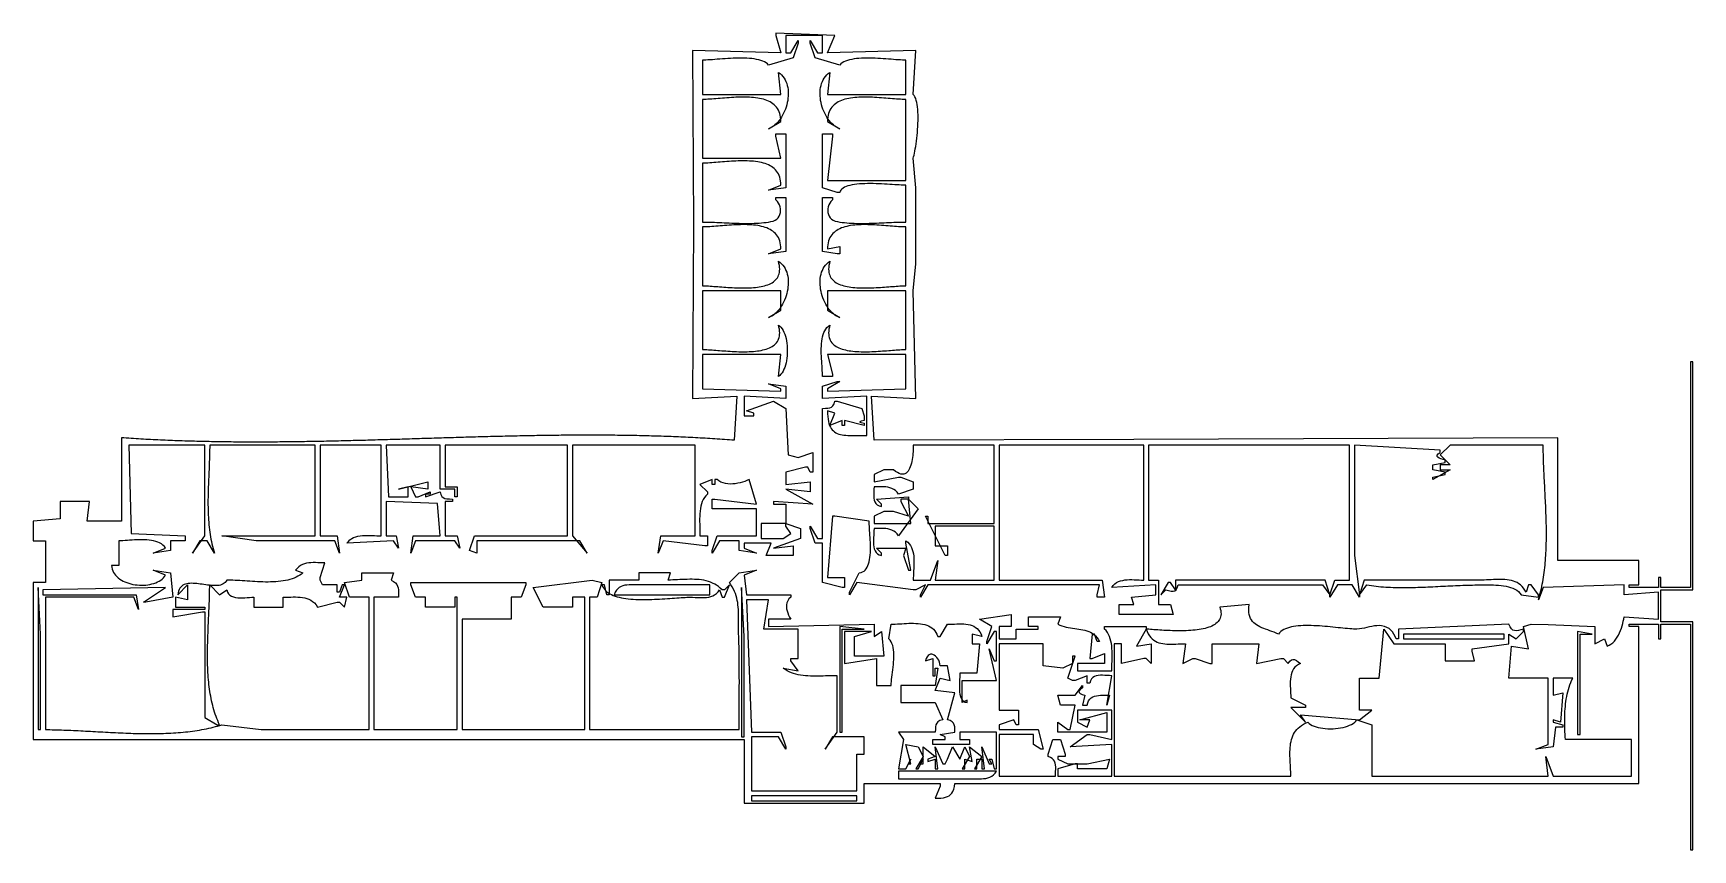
# Model space of a CAD drawing. Header units: metres. Extents: x 282 to 959, y 229 to 562.
import ezdxf

# ---------------------------------------------------------------- set-up
doc = ezdxf.new("R2010")
doc.units = ezdxf.units.M

msp = doc.modelspace()

# ---------------------------------------------------------------- linework, layer by layer
for p, q in [((585, 562), (585, 561)), ((609, 561), (585, 562)), ((585, 561), (587, 554)), ((589, 561), (589, 554)), ((604, 561), (589, 561)), ((591, 554), (594, 559)), ((594, 558), (592, 552)), ((594, 559), (594, 558)), ((599, 558), (599, 559)), ((599, 559), (602, 554)), ((601, 552), (599, 558)), ((604, 554), (604, 561)), ((606, 554), (609, 561)), ((587, 554), (551, 555)), ((551, 555), (551.3318, 484)), ((555.6889, 551.0098), (555, 551)), ((555, 551), (555, 537)), ((556.4444, 551.0375), (555.6889, 551.0098)), ((557.2611, 551.0804), (556.4444, 551.0375)), ((558.1333, 551.1361), (557.2611, 551.0804)), ((559.0558, 551.2018), (558.1333, 551.1361)), ((560.0229, 551.2749), (559.0558, 551.2018)), ((561.0292, 551.3529), (560.0229, 551.2749)), ((562.0692, 551.433), (561.0292, 551.3529)), ((563.1375, 551.5128), (562.0692, 551.433)), ((564.2285, 551.5895), (563.1375, 551.5128)), ((565.3368, 551.6607), (564.2285, 551.5895)), ((566.457, 551.7235), (565.3368, 551.6607)), ((567.5834, 551.7756), (566.457, 551.7235)), ((568.7108, 551.8141), (567.5834, 551.7756)), ((569.8335, 551.8366), (568.7108, 551.8141)), ((570.9461, 551.8404), (569.8335, 551.8366)), ((572.0432, 551.8229), (570.9461, 551.8404)), ((573.1192, 551.7815), (572.0432, 551.8229)), ((574.1687, 551.7135), (573.1192, 551.7815)), ((575.1862, 551.6164), (574.1687, 551.7135)), ((576.1662, 551.4876), (575.1862, 551.6164)), ((577.1033, 551.3243), (576.1662, 551.4876)), ((577.9919, 551.1241), (577.1033, 551.3243)), ((578.8266, 550.8843), (577.9919, 551.1241)), ((579.602, 550.6023), (578.8266, 550.8843)), ((580.3124, 550.2755), (579.602, 550.6023)), ((580.9526, 549.9012), (580.3124, 550.2755)), ((581.5169, 549.4769), (580.9526, 549.9012)), ((582, 549), (581.5169, 549.4769)), ((592, 552), (582, 549)), ((589, 554), (591, 554)), ((611, 549), (601, 552)), ((602, 554), (604, 554)), ((642, 555), (606, 554)), ((611.483, 549.4769), (611, 549)), ((612.0473, 549.9012), (611.483, 549.4769)), ((612.6875, 550.2755), (612.0473, 549.9012)), ((613.3979, 550.6023), (612.6875, 550.2755)), ((614.1733, 550.8844), (613.3979, 550.6023)), ((615.008, 551.1242), (614.1733, 550.8844)), ((615.8966, 551.3244), (615.008, 551.1242)), ((616.8337, 551.4876), (615.8966, 551.3244)), ((617.8137, 551.6165), (616.8337, 551.4876)), ((618.8312, 551.7136), (617.8137, 551.6165)), ((619.8807, 551.7815), (618.8312, 551.7136)), ((620.9567, 551.8229), (619.8807, 551.7815)), ((622.0537, 551.8405), (620.9567, 551.8229)), ((623.1664, 551.8367), (622.0537, 551.8405)), ((624.2891, 551.8142), (623.1664, 551.8367)), ((625.4164, 551.7756), (624.2891, 551.8142)), ((626.5429, 551.7236), (625.4164, 551.7756)), ((627.663, 551.6607), (626.5429, 551.7236)), ((628.7714, 551.5896), (627.663, 551.6607)), ((629.8624, 551.5128), (628.7714, 551.5896)), ((630.9307, 551.433), (629.8624, 551.5128)), ((631.9707, 551.3529), (630.9307, 551.433)), ((632.977, 551.2749), (631.9707, 551.3529)), ((633.9441, 551.2018), (632.977, 551.2749)), ((634.8665, 551.1361), (633.9441, 551.2018)), ((635.7388, 551.0805), (634.8665, 551.1361)), ((636.5554, 551.0375), (635.7388, 551.0805)), ((637.311, 551.0098), (636.5554, 551.0375)), ((638, 551), (637.311, 551.0098)), ((638, 537), (638, 551)), ((641, 537), (642, 555)), ((587, 537), (586, 546)), ((586, 546), (586.6791, 545.5075)), ((586.6791, 545.5075), (587.2901, 544.9584)), ((587.2901, 544.9584), (587.8346, 544.3569)), ((587.8346, 544.3569), (588.3142, 543.7072)), ((588.3142, 543.7072), (588.7306, 543.0135)), ((588.7306, 543.0135), (589.0853, 542.28)), ((589.0853, 542.28), (589.38, 541.5109)), ((603.6198, 541.5109), (603.9146, 542.28)), ((603.9146, 542.28), (604.2693, 543.0135)), ((604.2693, 543.0135), (604.6857, 543.7072)), ((604.6857, 543.7072), (605.1653, 544.3569)), ((605.1653, 544.3569), (605.7098, 544.9584)), ((605.7098, 544.9584), (606.3208, 545.5075)), ((607, 546), (606, 537)), ((606.3208, 545.5075), (607, 546)), ((555, 537), (587, 537)), ((555.715, 535.0071), (555, 535)), ((555, 535), (555, 511)), ((556.4577, 535.0275), (555.715, 535.0071)), ((557.2263, 535.0598), (556.4577, 535.0275)), ((558.0186, 535.1022), (557.2263, 535.0598)), ((558.8329, 535.1534), (558.0186, 535.1022)), ((559.6671, 535.2118), (558.8329, 535.1534)), ((560.5192, 535.2759), (559.6671, 535.2118)), ((561.3874, 535.3442), (560.5192, 535.2759)), ((562.2697, 535.4151), (561.3874, 535.3442)), ((563.1641, 535.4871), (562.2697, 535.4151)), ((564.0687, 535.5587), (563.1641, 535.4871)), ((564.9816, 535.6284), (564.0687, 535.5587)), ((565.9007, 535.6947), (564.9816, 535.6284)), ((566.8242, 535.756), (565.9007, 535.6947)), ((567.7501, 535.8108), (566.8242, 535.756)), ((568.6764, 535.8577), (567.7501, 535.8108)), ((569.6011, 535.895), (568.6764, 535.8577)), ((570.5225, 535.9213), (569.6011, 535.895)), ((571.4384, 535.935), (570.5225, 535.9213)), ((572.3469, 535.9346), (571.4384, 535.935)), ((573.2462, 535.9186), (572.3469, 535.9346)), ((574.1342, 535.8855), (573.2462, 535.9186)), ((575.009, 535.8338), (574.1342, 535.8855)), ((575.8686, 535.7619), (575.009, 535.8338)), ((576.7111, 535.6683), (575.8686, 535.7619)), ((577.5346, 535.5515), (576.7111, 535.6683)), ((578.337, 535.41), (577.5346, 535.5515)), ((579.1165, 535.2422), (578.337, 535.41)), ((579.8711, 535.0466), (579.1165, 535.2422)), ((580.5989, 534.8218), (579.8711, 535.0466)), ((589.38, 541.5109), (589.6163, 540.7103)), ((589.6163, 540.7103), (589.7959, 539.8826)), ((589.8993, 535.4829), (589.7725, 534.5801)), ((589.7959, 539.8826), (589.9204, 539.0319)), ((589.9791, 536.3836), (589.8993, 535.4829)), ((589.9204, 539.0319), (589.9913, 538.1623)), ((590.0103, 537.2782), (589.9791, 536.3836)), ((589.9913, 538.1623), (590.0103, 537.2782)), ((602.9895, 537.2782), (603.0086, 538.1623)), ((603.0207, 536.3836), (602.9895, 537.2782)), ((603.0086, 538.1623), (603.0795, 539.0319)), ((603.1005, 535.4829), (603.0207, 536.3836)), ((603.0795, 539.0319), (603.2039, 539.8826)), ((603.2274, 534.5801), (603.1005, 535.4829)), ((603.2039, 539.8826), (603.3835, 540.7103)), ((603.3835, 540.7103), (603.6198, 541.5109)), ((606, 537), (638, 537)), ((613.1287, 535.0466), (612.4009, 534.8218)), ((613.8833, 535.2422), (613.1287, 535.0466)), ((614.6628, 535.41), (613.8833, 535.2422)), ((615.4653, 535.5515), (614.6628, 535.41)), ((616.2887, 535.6683), (615.4653, 535.5515)), ((617.1312, 535.7619), (616.2887, 535.6683)), ((617.9909, 535.8338), (617.1312, 535.7619)), ((618.8656, 535.8855), (617.9909, 535.8338)), ((619.7536, 535.9186), (618.8656, 535.8855)), ((620.6529, 535.9346), (619.7536, 535.9186)), ((621.5614, 535.935), (620.6529, 535.9346)), ((622.4774, 535.9213), (621.5614, 535.935)), ((623.3987, 535.895), (622.4774, 535.9213)), ((624.3235, 535.8577), (623.3987, 535.895)), ((625.2498, 535.8108), (624.3235, 535.8577)), ((626.1756, 535.756), (625.2498, 535.8108)), ((627.0991, 535.6947), (626.1756, 535.756)), ((628.0182, 535.6284), (627.0991, 535.6947)), ((628.9311, 535.5587), (628.0182, 535.6284)), ((629.8357, 535.4871), (628.9311, 535.5587)), ((630.7301, 535.4151), (629.8357, 535.4871)), ((631.6124, 535.3442), (630.7301, 535.4151)), ((632.4806, 535.2759), (631.6124, 535.3442)), ((633.3328, 535.2118), (632.4806, 535.2759)), ((634.167, 535.1534), (633.3328, 535.2118)), ((634.9812, 535.1022), (634.167, 535.1534)), ((635.7736, 535.0598), (634.9812, 535.1022)), ((636.5422, 535.0275), (635.7736, 535.0598)), ((637.2849, 535.0071), (636.5422, 535.0275)), ((638, 535), (637.2849, 535.0071)), ((638, 502), (638, 535)), ((641.3782, 536.561), (641, 537)), ((641.7108, 536.0133), (641.3782, 536.561)), ((641.9999, 535.3649), (641.7108, 536.0133)), ((642.2473, 534.6242), (641.9999, 535.3649)), ((581.2978, 534.5661), (580.5989, 534.8218)), ((581.966, 534.2782), (581.2978, 534.5661)), ((582.6015, 533.9563), (581.966, 534.2782)), ((583.2023, 533.5991), (582.6015, 533.9563)), ((583.7666, 533.205), (583.2023, 533.5991)), ((584.2923, 532.7725), (583.7666, 533.205)), ((584.7774, 532.3001), (584.2923, 532.7725)), ((585.2202, 531.7861), (584.7774, 532.3001)), ((585.6185, 531.2293), (585.2202, 531.7861)), ((585.9705, 530.6279), (585.6185, 531.2293)), ((586.2742, 529.9805), (585.9705, 530.6279)), ((586.5276, 529.2855), (586.2742, 529.9805)), ((586.7289, 528.5415), (586.5276, 529.2855)), ((586.876, 527.7469), (586.7289, 528.5415)), ((587.7051, 528.5581), (587.2608, 527.7906)), ((588.1154, 529.3571), (587.7051, 528.5581)), ((588.4902, 530.1836), (588.1154, 529.3571)), ((588.8276, 531.0333), (588.4902, 530.1836)), ((589.1262, 531.902), (588.8276, 531.0333)), ((589.3843, 532.7855), (589.1262, 531.902)), ((589.6003, 533.6796), (589.3843, 532.7855)), ((589.7725, 534.5801), (589.6003, 533.6796)), ((603.3996, 533.6796), (603.2274, 534.5801)), ((603.6156, 532.7855), (603.3996, 533.6796)), ((603.8736, 531.902), (603.6156, 532.7855)), ((604.1722, 531.0333), (603.8736, 531.902)), ((604.5097, 530.1836), (604.1722, 531.0333)), ((604.8844, 529.3571), (604.5097, 530.1836)), ((605.2948, 528.5581), (604.8844, 529.3571)), ((605.7391, 527.7906), (605.2948, 528.5581)), ((606.271, 528.5415), (606.1239, 527.7469)), ((606.4722, 529.2855), (606.271, 528.5415)), ((606.7257, 529.9805), (606.4722, 529.2855)), ((607.0294, 530.6279), (606.7257, 529.9805)), ((607.3813, 531.2293), (607.0294, 530.6279)), ((607.7797, 531.7861), (607.3813, 531.2293)), ((608.2224, 532.3001), (607.7797, 531.7861)), ((608.7076, 532.7725), (608.2224, 532.3001)), ((609.2333, 533.205), (608.7076, 532.7725)), ((609.7975, 533.5991), (609.2333, 533.205)), ((610.3983, 533.9563), (609.7975, 533.5991)), ((611.0338, 534.2782), (610.3983, 533.9563)), ((611.702, 534.5661), (611.0338, 534.2782)), ((612.4009, 534.8218), (611.702, 534.5661)), ((642.455, 533.7992), (642.2473, 534.6242)), ((642.625, 532.8983), (642.455, 533.7992)), ((642.7594, 531.9297), (642.625, 532.8983)), ((642.86, 530.9016), (642.7594, 531.9297)), ((642.929, 529.8222), (642.86, 530.9016)), ((642.9681, 528.6998), (642.929, 529.8222)), ((642.9795, 527.5425), (642.9681, 528.6998)), ((582, 523), (587, 526)), ((582.6771, 523.2937), (582, 523)), ((583.3349, 523.6569), (582.6771, 523.2937)), ((583.9718, 524.0854), (583.3349, 523.6569)), ((584.586, 524.5748), (583.9718, 524.0854)), ((585.1759, 525.1211), (584.586, 524.5748)), ((585.74, 525.7201), (585.1759, 525.1211)), ((586.2766, 526.3674), (585.74, 525.7201)), ((586.784, 527.059), (586.2766, 526.3674)), ((587.2608, 527.7906), (586.784, 527.059)), ((586.967, 526.9003), (586.876, 527.7469)), ((587, 526), (586.967, 526.9003)), ((606.2158, 527.059), (605.7391, 527.7906)), ((606.0329, 526.9003), (606, 526)), ((606, 526), (611, 523)), ((606.1239, 527.7469), (606.0329, 526.9003)), ((606.7233, 526.3674), (606.2158, 527.059)), ((607.2599, 525.7201), (606.7233, 526.3674)), ((607.824, 525.1211), (607.2599, 525.7201)), ((608.4139, 524.5748), (607.824, 525.1211)), ((609.0281, 524.0854), (608.4139, 524.5748)), ((609.665, 523.6569), (609.0281, 524.0854)), ((610.3228, 523.2937), (609.665, 523.6569)), ((611, 523), (610.3228, 523.2937)), ((642.5754, 520.328), (642.689, 521.5215)), ((642.689, 521.5215), (642.7868, 522.7296)), ((642.7868, 522.7296), (642.8668, 523.9439)), ((642.8668, 523.9439), (642.9268, 525.1564)), ((642.9268, 525.1564), (642.9651, 526.3586)), ((642.9651, 526.3586), (642.9795, 527.5425)), ((585, 520), (585, 521)), ((585, 521), (589, 521)), ((587, 511), (585, 520)), ((589, 521), (589, 499)), ((604, 499), (604, 521)), ((604, 521), (608, 521)), ((608, 520), (606, 502)), ((608, 521), (608, 520)), ((641.6703, 513.932), (641.8378, 514.8658)), ((641.8378, 514.8658), (642.0013, 515.8634)), ((642.0013, 515.8634), (642.1587, 516.9166)), ((642.1587, 516.9166), (642.3082, 518.0173)), ((642.3082, 518.0173), (642.4478, 519.1572)), ((642.4478, 519.1572), (642.5754, 520.328)), ((555, 511), (587, 511)), ((555.715, 509.0071), (555, 509)), ((555, 509), (555, 485)), ((556.4577, 509.0275), (555.715, 509.0071)), ((557.2263, 509.0598), (556.4577, 509.0275)), ((558.0186, 509.1022), (557.2263, 509.0598)), ((558.8329, 509.1534), (558.0186, 509.1022)), ((559.6671, 509.2118), (558.8329, 509.1534)), ((560.5192, 509.2759), (559.6671, 509.2118)), ((561.3874, 509.3442), (560.5192, 509.2759)), ((562.2697, 509.4151), (561.3874, 509.3442)), ((563.1641, 509.4871), (562.2697, 509.4151)), ((564.0687, 509.5587), (563.1641, 509.4871)), ((564.9816, 509.6284), (564.0687, 509.5587)), ((565.9007, 509.6947), (564.9816, 509.6284)), ((566.8242, 509.756), (565.9007, 509.6947)), ((567.7501, 509.8108), (566.8242, 509.756)), ((568.6764, 509.8577), (567.7501, 509.8108)), ((569.6011, 509.895), (568.6764, 509.8577)), ((570.5225, 509.9213), (569.6011, 509.895)), ((571.4384, 509.935), (570.5225, 509.9213)), ((572.3469, 509.9346), (571.4384, 509.935)), ((573.2462, 509.9186), (572.3469, 509.9346)), ((574.1342, 509.8855), (573.2462, 509.9186)), ((575.009, 509.8338), (574.1342, 509.8855)), ((575.8686, 509.7619), (575.009, 509.8338)), ((576.7111, 509.6683), (575.8686, 509.7619)), ((577.5346, 509.5515), (576.7111, 509.6683)), ((578.337, 509.41), (577.5346, 509.5515)), ((579.1165, 509.2422), (578.337, 509.41)), ((579.8711, 509.0466), (579.1165, 509.2422)), ((580.5989, 508.8218), (579.8711, 509.0466)), ((581.2978, 508.5661), (580.5989, 508.8218)), ((581.966, 508.2782), (581.2978, 508.5661)), ((582.6015, 507.9563), (581.966, 508.2782)), ((583.2023, 507.5991), (582.6015, 507.9563)), ((641, 511), (641.1637, 511.5961)), ((642, 499), (641, 511)), ((641.1637, 511.5961), (641.3313, 512.2889)), ((641.3313, 512.2889), (641.5008, 513.0703)), ((641.5008, 513.0703), (641.6703, 513.932)), ((583.7666, 507.205), (583.2023, 507.5991)), ((584.2923, 506.7725), (583.7666, 507.205)), ((584.7774, 506.3001), (584.2923, 506.7725)), ((585.2202, 505.7861), (584.7774, 506.3001)), ((585.6185, 505.2293), (585.2202, 505.7861)), ((585.9705, 504.6279), (585.6185, 505.2293)), ((586.2742, 503.9805), (585.9705, 504.6279)), ((586.5276, 503.2855), (586.2742, 503.9805)), ((586.7289, 502.5415), (586.5276, 503.2855)), ((586.876, 501.7469), (586.7289, 502.5415)), ((586.967, 500.9003), (586.876, 501.7469)), ((606, 502), (638, 502)), ((582, 498), (587, 500)), ((589, 499), (582, 498)), ((585, 494), (585, 495)), ((585, 495), (589, 495)), ((587, 500), (586.967, 500.9003)), ((589, 495), (589, 473)), ((610, 497), (604, 499)), ((604, 473), (604, 495)), ((604, 495), (608, 495)), ((608, 495), (608, 494)), ((611, 497), (610, 497)), ((611.1781, 497.5319), (611, 497)), ((611.4686, 498.0129), (611.1781, 497.5319)), ((611.8647, 498.4451), (611.4686, 498.0129)), ((612.3595, 498.8309), (611.8647, 498.4451)), ((612.9462, 499.1724), (612.3595, 498.8309)), ((613.6179, 499.4721), (612.9462, 499.1724)), ((614.3677, 499.7321), (613.6179, 499.4721)), ((615.1889, 499.9547), (614.3677, 499.7321)), ((616.0745, 500.1422), (615.1889, 499.9547)), ((617.0177, 500.297), (616.0745, 500.1422)), ((618.0117, 500.4212), (617.0177, 500.297)), ((619.0496, 500.5171), (618.0117, 500.4212)), ((620.1245, 500.5871), (619.0496, 500.5171)), ((621.2296, 500.6333), (620.1245, 500.5871)), ((622.3581, 500.6582), (621.2296, 500.6333)), ((623.5031, 500.6638), (622.3581, 500.6582)), ((624.6578, 500.6527), (623.5031, 500.6638)), ((625.8152, 500.6269), (624.6578, 500.6527)), ((626.9686, 500.5888), (625.8152, 500.6269)), ((628.1111, 500.5407), (626.9686, 500.5888)), ((629.2359, 500.4848), (628.1111, 500.5407)), ((630.336, 500.4234), (629.2359, 500.4848)), ((631.4047, 500.3588), (630.336, 500.4234)), ((632.4351, 500.2933), (631.4047, 500.3588)), ((633.4204, 500.2291), (632.4351, 500.2933)), ((634.3536, 500.1686), (633.4204, 500.2291)), ((635.228, 500.114), (634.3536, 500.1686)), ((636.0367, 500.0675), (635.228, 500.114)), ((636.7728, 500.0315), (636.0367, 500.0675)), ((637.4295, 500.0082), (636.7728, 500.0315)), ((638, 500), (637.4295, 500.0082)), ((638, 485), (638, 500)), ((642.0008, 468), (642, 499)), ((585.6013, 493.3864), (585, 494)), ((586.0899, 492.7058), (585.6013, 493.3864)), ((586.4653, 491.9742), (586.0899, 492.7058)), ((586.304, 487.4112), (586.6213, 488.1121)), ((586.7267, 491.2075), (586.4653, 491.9742)), ((586.6213, 488.1121), (586.8216, 488.8582)), ((586.8737, 490.4219), (586.7267, 491.2075)), ((586.8216, 488.8582), (586.9055, 489.6335)), ((586.9055, 489.6335), (586.8737, 490.4219)), ((606.1261, 490.4219), (606.0943, 489.6335)), ((606.0943, 489.6335), (606.1782, 488.8582)), ((606.2731, 491.2075), (606.1261, 490.4219)), ((606.1782, 488.8582), (606.3785, 488.1121)), ((606.5346, 491.9742), (606.2731, 491.2075)), ((606.3785, 488.1121), (606.6958, 487.4112)), ((606.91, 492.7058), (606.5346, 491.9742)), ((607.3986, 493.3864), (606.91, 492.7058)), ((608, 494), (607.3986, 493.3864)), ((551.3318, 484), (551, 413)), ((555, 485), (555.9642, 484.995)), ((555.715, 483.0071), (555, 483)), ((555, 483), (555, 459)), ((556.4577, 483.0275), (555.715, 483.0071)), ((555.9642, 484.995), (556.9369, 484.9807)), ((557.2263, 483.0598), (556.4577, 483.0275)), ((556.9369, 484.9807), (557.9174, 484.9584)), ((558.0186, 483.1022), (557.2263, 483.0598)), ((557.9174, 484.9584), (558.905, 484.9292)), ((558.8329, 483.1534), (558.0186, 483.1022)), ((559.6671, 483.2118), (558.8329, 483.1534)), ((558.905, 484.9292), (559.899, 484.8943)), ((560.5192, 483.2759), (559.6671, 483.2118)), ((559.899, 484.8943), (560.8988, 484.8547)), ((561.3874, 483.3442), (560.5192, 483.2759)), ((560.8988, 484.8547), (561.9036, 484.8116)), ((562.2697, 483.4151), (561.3874, 483.3442)), ((561.9036, 484.8116), (562.9127, 484.7663)), ((563.1641, 483.4871), (562.2697, 483.4151)), ((562.9127, 484.7663), (563.9254, 484.7197)), ((564.0687, 483.5587), (563.1641, 483.4871)), ((563.9254, 484.7197), (564.9411, 484.6732)), ((564.9816, 483.6284), (564.0687, 483.5587)), ((564.9411, 484.6732), (565.9591, 484.6278)), ((565.9007, 483.6947), (564.9816, 483.6284)), ((566.8242, 483.756), (565.9007, 483.6947)), ((565.9591, 484.6278), (566.9787, 484.5847)), ((567.7501, 483.8108), (566.8242, 483.756)), ((566.9787, 484.5847), (567.9991, 484.5451)), ((568.6764, 483.8577), (567.7501, 483.8108)), ((567.9991, 484.5451), (569.0197, 484.5101)), ((569.6011, 483.895), (568.6764, 483.8577)), ((569.0197, 484.5101), (570.0398, 484.4808)), ((570.5225, 483.9213), (569.6011, 483.895)), ((570.0398, 484.4808), (571.0588, 484.4584)), ((571.4384, 483.935), (570.5225, 483.9213)), ((571.0588, 484.4584), (572.0758, 484.4441)), ((572.3469, 483.9346), (571.4384, 483.935)), ((572.0758, 484.4441), (573.0903, 484.439)), ((573.2462, 483.9186), (572.3469, 483.9346)), ((573.0903, 484.439), (574.1015, 484.4443)), ((574.1342, 483.8855), (573.2462, 483.9186)), ((574.1015, 484.4443), (575.1087, 484.4611)), ((575.009, 483.8338), (574.1342, 483.8855)), ((575.8686, 483.7619), (575.009, 483.8338)), ((575.1087, 484.4611), (576.1113, 484.4905)), ((576.7111, 483.6683), (575.8686, 483.7619)), ((576.1113, 484.4905), (577.1086, 484.5338)), ((577.5346, 483.5515), (576.7111, 483.6683)), ((577.1086, 484.5338), (578.0998, 484.592)), ((578.337, 483.41), (577.5346, 483.5515)), ((578.0998, 484.592), (579.0843, 484.6663)), ((579.1165, 483.2422), (578.337, 483.41)), ((579.0843, 484.6663), (580.0614, 484.758)), ((579.8711, 483.0466), (579.1165, 483.2422)), ((580.5989, 482.8218), (579.8711, 483.0466)), ((580.0614, 484.758), (581.0304, 484.868)), ((581.2978, 482.5661), (580.5989, 482.8218)), ((581.0304, 484.868), (581.9906, 484.9977)), ((581.966, 482.2782), (581.2978, 482.5661)), ((582.6015, 481.9563), (581.966, 482.2782)), ((581.9906, 484.9977), (582.9413, 485.1481)), ((583.2023, 481.5991), (582.6015, 481.9563)), ((582.9413, 485.1481), (583.8527, 485.3817)), ((583.7666, 481.205), (583.2023, 481.5991)), ((584.2923, 480.7725), (583.7666, 481.205)), ((583.8527, 485.3817), (584.6441, 485.7409)), ((584.7774, 480.3001), (584.2923, 480.7725)), ((584.6441, 485.7409), (585.3161, 486.2096)), ((585.3161, 486.2096), (585.8692, 486.7718)), ((585.8692, 486.7718), (586.304, 487.4112)), ((606.6958, 487.4112), (607.1307, 486.7718)), ((607.1307, 486.7718), (607.6838, 486.2096)), ((607.6838, 486.2096), (608.3557, 485.7409)), ((608.7076, 480.7725), (608.2224, 480.3001)), ((608.3557, 485.7409), (609.1471, 485.3817)), ((609.2333, 481.205), (608.7076, 480.7725)), ((609.1471, 485.3817), (610.0586, 485.1481)), ((609.7975, 481.5991), (609.2333, 481.205)), ((610.3983, 481.9563), (609.7975, 481.5991)), ((610.0586, 485.1481), (611.0092, 484.9977)), ((611.0338, 482.2782), (610.3983, 481.9563)), ((611.0092, 484.9977), (611.9694, 484.868)), ((611.702, 482.5661), (611.0338, 482.2782)), ((612.4009, 482.8218), (611.702, 482.5661)), ((611.9694, 484.868), (612.9384, 484.758)), ((613.1287, 483.0466), (612.4009, 482.8218)), ((612.9384, 484.758), (613.9155, 484.6663)), ((613.8833, 483.2422), (613.1287, 483.0466)), ((614.6628, 483.41), (613.8833, 483.2422)), ((613.9155, 484.6663), (614.9, 484.592)), ((615.4653, 483.5515), (614.6628, 483.41)), ((614.9, 484.592), (615.8912, 484.5338)), ((616.2887, 483.6683), (615.4653, 483.5515)), ((615.8912, 484.5338), (616.8885, 484.4905)), ((617.1312, 483.7619), (616.2887, 483.6683)), ((616.8885, 484.4905), (617.8911, 484.4611)), ((617.9909, 483.8338), (617.1312, 483.7619)), ((617.8911, 484.4611), (618.8983, 484.4443)), ((618.8656, 483.8855), (617.9909, 483.8338)), ((619.7536, 483.9186), (618.8656, 483.8855)), ((618.8983, 484.4443), (619.9095, 484.439)), ((620.6529, 483.9346), (619.7536, 483.9186)), ((619.9095, 484.439), (620.924, 484.4441)), ((621.5614, 483.935), (620.6529, 483.9346)), ((620.924, 484.4441), (621.9411, 484.4584)), ((622.4774, 483.9213), (621.5614, 483.935)), ((621.9411, 484.4584), (622.96, 484.4808)), ((623.3987, 483.895), (622.4774, 483.9213)), ((622.96, 484.4808), (623.9801, 484.5101)), ((624.3235, 483.8577), (623.3987, 483.895)), ((623.9801, 484.5101), (625.0008, 484.5451)), ((625.2498, 483.8108), (624.3235, 483.8577)), ((625.0008, 484.5451), (626.0212, 484.5847)), ((626.1756, 483.756), (625.2498, 483.8108)), ((626.0212, 484.5847), (627.0407, 484.6278)), ((627.0991, 483.6947), (626.1756, 483.756)), ((627.0407, 484.6278), (628.0587, 484.6732)), ((628.0182, 483.6284), (627.0991, 483.6947)), ((628.9311, 483.5587), (628.0182, 483.6284)), ((628.0587, 484.6732), (629.0745, 484.7197)), ((629.8357, 483.4871), (628.9311, 483.5587)), ((629.0745, 484.7197), (630.0872, 484.7663)), ((630.7301, 483.4151), (629.8357, 483.4871)), ((630.0872, 484.7663), (631.0963, 484.8116)), ((631.6124, 483.3442), (630.7301, 483.4151)), ((631.0963, 484.8116), (632.1011, 484.8547)), ((632.4806, 483.2759), (631.6124, 483.3442)), ((632.1011, 484.8547), (633.1009, 484.8943)), ((633.3328, 483.2118), (632.4806, 483.2759)), ((633.1009, 484.8943), (634.0949, 484.9292)), ((634.167, 483.1534), (633.3328, 483.2118)), ((634.0949, 484.9292), (635.0825, 484.9584)), ((634.9812, 483.1022), (634.167, 483.1534)), ((635.7736, 483.0598), (634.9812, 483.1022)), ((635.0825, 484.9584), (636.063, 484.9807)), ((636.5422, 483.0275), (635.7736, 483.0598)), ((636.063, 484.9807), (637.0357, 484.995)), ((637.2849, 483.0071), (636.5422, 483.0275)), ((637.0357, 484.995), (638, 485)), ((638, 483), (637.2849, 483.0071)), ((638, 459), (638, 483)), ((582, 472), (587, 474)), ((585.2202, 479.7861), (584.7774, 480.3001)), ((585.6185, 479.2293), (585.2202, 479.7861)), ((585.9705, 478.6279), (585.6185, 479.2293)), ((586.2742, 477.9805), (585.9705, 478.6279)), ((586.5276, 477.2855), (586.2742, 477.9805)), ((586.7289, 476.5415), (586.5276, 477.2855)), ((586.876, 475.7469), (586.7289, 476.5415)), ((586.967, 474.9003), (586.876, 475.7469)), ((587, 474), (586.967, 474.9003)), ((606, 474), (611, 475)), ((606.0329, 474.9003), (606, 474)), ((606.1239, 475.7469), (606.0329, 474.9003)), ((606.271, 476.5415), (606.1239, 475.7469)), ((606.4722, 477.2855), (606.271, 476.5415)), ((606.7257, 477.9805), (606.4722, 477.2855)), ((607.0294, 478.6279), (606.7257, 477.9805)), ((607.3813, 479.2293), (607.0294, 478.6279)), ((607.7797, 479.7861), (607.3813, 479.2293)), ((608.2224, 480.3001), (607.7797, 479.7861)), ((611, 475), (611, 472)), ((589, 473), (582, 472)), ((586.2273, 468.1381), (586, 469)), ((586, 469), (586.6791, 468.5075)), ((586.3892, 467.3211), (586.2273, 468.1381)), ((586.4876, 466.5476), (586.3892, 467.3211)), ((586.6791, 468.5075), (587.2901, 467.9584)), ((587.2901, 467.9584), (587.8346, 467.357)), ((587.8346, 467.357), (588.3142, 466.7073)), ((610, 472), (604, 473)), ((604.6857, 466.7073), (605.1653, 467.357)), ((605.1653, 467.357), (605.7098, 467.9584)), ((605.7098, 467.9584), (606.3208, 468.5075)), ((606.3208, 468.5075), (607, 469)), ((606.6107, 467.3211), (606.5123, 466.5476)), ((606.7726, 468.1381), (606.6107, 467.3211)), ((607, 469), (606.7726, 468.1381)), ((611, 472), (610, 472)), ((641, 457), (642.0008, 468)), ((583.4386, 460.2661), (583.947, 460.6024)), ((583.947, 460.6024), (584.4159, 460.9691)), ((584.4159, 460.9691), (584.8431, 461.3672)), ((584.8431, 461.3672), (585.2268, 461.7978)), ((585.2268, 461.7978), (585.5649, 462.2621)), ((585.5649, 462.2621), (585.8554, 462.7612)), ((585.8554, 462.7612), (586.0963, 463.2961)), ((586.0963, 463.2961), (586.2856, 463.868)), ((586.2856, 463.868), (586.4214, 464.478)), ((586.4214, 464.478), (586.5017, 465.1272)), ((586.5244, 465.8167), (586.4876, 466.5476)), ((586.5017, 465.1272), (586.5244, 465.8167)), ((588.3142, 466.7073), (588.7306, 466.0136)), ((588.7306, 466.0136), (589.0853, 465.28)), ((589.0853, 465.28), (589.38, 464.5109)), ((589.38, 464.5109), (589.6163, 463.7104)), ((589.6163, 463.7104), (589.7959, 462.8826)), ((589.7959, 462.8826), (589.9204, 462.0319)), ((589.9204, 462.0319), (589.9913, 461.1623)), ((589.9913, 461.1623), (590.0103, 460.2782)), ((602.9895, 460.2782), (603.0086, 461.1623)), ((603.0086, 461.1623), (603.0795, 462.0319)), ((603.0795, 462.0319), (603.2039, 462.8826)), ((603.2039, 462.8826), (603.3835, 463.7104)), ((603.3835, 463.7104), (603.6198, 464.5109)), ((603.6198, 464.5109), (603.9146, 465.28)), ((603.9146, 465.28), (604.2693, 466.0136)), ((604.2693, 466.0136), (604.6857, 466.7073)), ((606.5123, 466.5476), (606.4755, 465.8167)), ((606.4755, 465.8167), (606.4982, 465.1272)), ((606.4982, 465.1272), (606.5784, 464.478)), ((606.5784, 464.478), (606.7142, 463.868)), ((606.7142, 463.868), (606.9036, 463.2961)), ((606.9036, 463.2961), (607.1445, 462.7612)), ((607.1445, 462.7612), (607.435, 462.2621)), ((607.435, 462.2621), (607.7731, 461.7978)), ((607.7731, 461.7978), (608.1567, 461.3672)), ((608.1567, 461.3672), (608.584, 460.9691)), ((608.584, 460.9691), (609.0528, 460.6024)), ((609.0528, 460.6024), (609.5612, 460.2661)), ((555, 459), (555.5725, 458.9942)), ((587, 457), (555, 457)), ((555, 457), (555, 433)), ((555.5725, 458.9942), (556.1793, 458.9778)), ((556.1793, 458.9778), (556.8182, 458.9517)), ((556.8182, 458.9517), (557.4872, 458.9171)), ((557.4872, 458.9171), (558.1844, 458.8752)), ((558.1844, 458.8752), (558.9078, 458.8269)), ((558.9078, 458.8269), (559.6554, 458.7735)), ((559.6554, 458.7735), (560.4251, 458.716)), ((560.4251, 458.716), (561.2151, 458.6555)), ((561.2151, 458.6555), (562.0232, 458.5932)), ((562.0232, 458.5932), (562.8475, 458.5302)), ((562.8475, 458.5302), (563.6861, 458.4675)), ((563.6861, 458.4675), (564.5369, 458.4063)), ((564.5369, 458.4063), (565.3979, 458.3477)), ((565.3979, 458.3477), (566.2671, 458.2928)), ((566.2671, 458.2928), (567.1426, 458.2427)), ((567.1426, 458.2427), (568.0223, 458.1986)), ((568.0223, 458.1986), (568.9042, 458.1614)), ((568.9042, 458.1614), (569.7864, 458.1324)), ((569.7864, 458.1324), (570.6669, 458.1126)), ((570.6669, 458.1126), (571.5437, 458.1032)), ((571.5437, 458.1032), (572.4147, 458.1053)), ((572.4147, 458.1053), (573.2781, 458.1199)), ((573.2781, 458.1199), (574.1317, 458.1482)), ((574.1317, 458.1482), (574.9736, 458.1913)), ((574.9736, 458.1913), (575.8019, 458.2503)), ((575.8019, 458.2503), (576.6144, 458.3263)), ((576.6144, 458.3263), (577.4093, 458.4204)), ((577.4093, 458.4204), (578.1845, 458.5338)), ((578.1845, 458.5338), (578.938, 458.6675)), ((578.938, 458.6675), (579.6678, 458.8227)), ((579.6678, 458.8227), (580.3721, 459.0004)), ((580.3721, 459.0004), (581.0486, 459.2017)), ((581.0486, 459.2017), (581.6956, 459.4279)), ((581.6956, 459.4279), (582.3109, 459.6799)), ((582.3109, 459.6799), (582.8925, 459.9589)), ((582.8925, 459.9589), (583.4386, 460.2661)), ((587, 449), (587, 457)), ((588.8276, 454.0333), (588.4902, 453.1836)), ((589.1262, 454.902), (588.8276, 454.0333)), ((589.3843, 455.7855), (589.1262, 454.902)), ((589.6003, 456.6796), (589.3843, 455.7855)), ((589.7725, 457.5801), (589.6003, 456.6796)), ((589.8993, 458.4829), (589.7725, 457.5801)), ((589.9791, 459.3836), (589.8993, 458.4829)), ((590.0103, 460.2782), (589.9791, 459.3836)), ((603.0207, 459.3836), (602.9895, 460.2782)), ((603.1005, 458.4829), (603.0207, 459.3836)), ((603.2274, 457.5801), (603.1005, 458.4829)), ((603.3996, 456.6796), (603.2274, 457.5801)), ((603.6156, 455.7855), (603.3996, 456.6796)), ((603.8736, 454.902), (603.6156, 455.7855)), ((604.1722, 454.0333), (603.8736, 454.902)), ((604.5097, 453.1836), (604.1722, 454.0333)), ((638, 457), (606, 457)), ((606, 457), (606, 449)), ((609.5612, 460.2661), (610.1073, 459.9589)), ((610.1073, 459.9589), (610.689, 459.6799)), ((610.689, 459.6799), (611.3043, 459.4279)), ((611.3043, 459.4279), (611.9512, 459.2017)), ((611.9512, 459.2017), (612.6278, 459.0004)), ((612.6278, 459.0004), (613.332, 458.8227)), ((613.332, 458.8227), (614.0618, 458.6675)), ((614.0618, 458.6675), (614.8154, 458.5338)), ((614.8154, 458.5338), (615.5906, 458.4204)), ((615.5906, 458.4204), (616.3854, 458.3263)), ((616.3854, 458.3263), (617.198, 458.2503)), ((617.198, 458.2503), (618.0262, 458.1913)), ((618.0262, 458.1913), (618.8681, 458.1482)), ((618.8681, 458.1482), (619.7218, 458.1199)), ((619.7218, 458.1199), (620.5851, 458.1053)), ((620.5851, 458.1053), (621.4561, 458.1032)), ((621.4561, 458.1032), (622.3329, 458.1126)), ((622.3329, 458.1126), (623.2134, 458.1324)), ((623.2134, 458.1324), (624.0956, 458.1614)), ((624.0956, 458.1614), (624.9776, 458.1986)), ((624.9776, 458.1986), (625.8573, 458.2427)), ((625.8573, 458.2427), (626.7328, 458.2928)), ((626.7328, 458.2928), (627.602, 458.3477)), ((627.602, 458.3477), (628.463, 458.4063)), ((628.463, 458.4063), (629.3138, 458.4675)), ((629.3138, 458.4675), (630.1523, 458.5302)), ((630.1523, 458.5302), (630.9767, 458.5932)), ((630.9767, 458.5932), (631.7848, 458.6555)), ((631.7848, 458.6555), (632.5747, 458.716)), ((632.5747, 458.716), (633.3445, 458.7735)), ((633.3445, 458.7735), (634.092, 458.8269)), ((634.092, 458.8269), (634.8154, 458.8752)), ((634.8154, 458.8752), (635.5126, 458.9171)), ((635.5126, 458.9171), (636.1817, 458.9517)), ((636.1817, 458.9517), (636.8206, 458.9778)), ((636.8206, 458.9778), (637.4273, 458.9942)), ((637.4273, 458.9942), (638, 459)), ((638, 433), (638, 457)), ((642, 413), (641, 457)), ((582, 446), (587, 449)), ((583.9718, 447.0854), (583.3349, 446.6569)), ((584.586, 447.5748), (583.9718, 447.0854)), ((585.1759, 448.1211), (584.586, 447.5748)), ((585.74, 448.7201), (585.1759, 448.1211)), ((586.2766, 449.3674), (585.74, 448.7201)), ((586.784, 450.059), (586.2766, 449.3674)), ((587.2608, 450.7906), (586.784, 450.059)), ((587.7051, 451.558), (587.2608, 450.7906)), ((588.1154, 452.3571), (587.7051, 451.558)), ((588.4902, 453.1836), (588.1154, 452.3571)), ((604.8844, 452.3571), (604.5097, 453.1836)), ((605.2948, 451.558), (604.8844, 452.3571)), ((605.7391, 450.7906), (605.2948, 451.558)), ((606.2158, 450.059), (605.7391, 450.7906)), ((606, 449), (611, 446)), ((606.7233, 449.3674), (606.2158, 450.059)), ((607.2599, 448.7201), (606.7233, 449.3674)), ((607.824, 448.1211), (607.2599, 448.7201)), ((608.4139, 447.5748), (607.824, 448.1211)), ((609.0281, 447.0854), (608.4139, 447.5748)), ((609.665, 446.6569), (609.0281, 447.0854)), ((582.6771, 446.2937), (582, 446)), ((583.3349, 446.6569), (582.6771, 446.2937)), ((586.2273, 442.1381), (586, 443)), ((586, 443), (586.5374, 442.5875)), ((586.3892, 441.3211), (586.2273, 442.1381)), ((586.4876, 440.5476), (586.3892, 441.3211)), ((586.5244, 439.8167), (586.4876, 440.5476)), ((586.5374, 442.5875), (587.0318, 442.0803)), ((587.0318, 442.0803), (587.4832, 441.486)), ((587.4832, 441.486), (587.8916, 440.8127)), ((587.8916, 440.8127), (588.257, 440.0683)), ((588.257, 440.0683), (588.5795, 439.2606)), ((604.5626, 439.8831), (604.9154, 440.6411)), ((604.9154, 440.6411), (605.3311, 441.3379)), ((605.3311, 441.3379), (605.8142, 441.9674)), ((605.8142, 441.9674), (606.369, 442.5235)), ((606.369, 442.5235), (607, 443)), ((606.5123, 440.5476), (606.4755, 439.8167)), ((606.6107, 441.3211), (606.5123, 440.5476)), ((606.7726, 442.1381), (606.6107, 441.3211)), ((607, 443), (606.7726, 442.1381)), ((610.3228, 446.2937), (609.665, 446.6569)), ((611, 446), (610.3228, 446.2937)), ((581.0486, 433.2017), (581.6956, 433.4279)), ((581.6956, 433.4279), (582.3109, 433.6799)), ((582.3109, 433.6799), (582.8925, 433.9589)), ((582.8925, 433.9589), (583.4386, 434.2661)), ((583.4386, 434.2661), (583.947, 434.6024)), ((583.947, 434.6024), (584.4159, 434.9691)), ((584.4159, 434.9691), (584.8431, 435.3672)), ((584.8431, 435.3672), (585.2268, 435.7978)), ((585.2268, 435.7978), (585.5649, 436.2621)), ((585.5649, 436.2621), (585.8554, 436.7612)), ((585.8554, 436.7612), (586.0963, 437.2961)), ((586.0963, 437.2961), (586.2856, 437.868)), ((586.2856, 437.868), (586.4214, 438.478)), ((586.4214, 438.478), (586.5017, 439.1272)), ((586.5017, 439.1272), (586.5244, 439.8167)), ((588.5795, 439.2606), (588.8589, 438.3975)), ((588.8589, 438.3975), (589.0954, 437.4871)), ((589.0954, 437.4871), (589.2889, 436.5371)), ((589.2889, 436.5371), (589.4393, 435.5554)), ((589.4393, 435.5554), (589.5468, 434.5501)), ((589.5468, 434.5501), (589.6113, 433.529)), ((589.6113, 433.529), (589.6328, 432.4999)), ((603.482, 432.3509), (603.4886, 433.3779)), ((603.4886, 433.3779), (603.5232, 434.3928)), ((603.5232, 434.3928), (603.5901, 435.3894)), ((603.5901, 435.3894), (603.6937, 436.3615)), ((603.6937, 436.3615), (603.8384, 437.3031)), ((603.8384, 437.3031), (604.0285, 438.2079)), ((604.0285, 438.2079), (604.2684, 439.07)), ((604.2684, 439.07), (604.5626, 439.8831)), ((606.4755, 439.8167), (606.4982, 439.1272)), ((606.4982, 439.1272), (606.5784, 438.478)), ((606.5784, 438.478), (606.7142, 437.868)), ((606.7142, 437.868), (606.9036, 437.2961)), ((606.9036, 437.2961), (607.1445, 436.7612)), ((607.1445, 436.7612), (607.435, 436.2621)), ((607.435, 436.2621), (607.7731, 435.7978)), ((607.7731, 435.7978), (608.1567, 435.3672)), ((608.1567, 435.3672), (608.584, 434.9691)), ((608.584, 434.9691), (609.0528, 434.6024)), ((609.0528, 434.6024), (609.5612, 434.2661)), ((609.5612, 434.2661), (610.1073, 433.9589)), ((610.1073, 433.9589), (610.689, 433.6799)), ((610.689, 433.6799), (611.3043, 433.4279)), ((611.3043, 433.4279), (611.9512, 433.2017)), ((555, 433), (555.5725, 432.9942)), ((587, 431), (555, 431)), ((555, 431), (555, 417)), ((555.5725, 432.9942), (556.1793, 432.9778)), ((556.1793, 432.9778), (556.8182, 432.9517)), ((556.8182, 432.9517), (557.4872, 432.9171)), ((557.4872, 432.9171), (558.1844, 432.8752)), ((558.1844, 432.8752), (558.9078, 432.8269)), ((558.9078, 432.8269), (559.6554, 432.7735)), ((559.6554, 432.7735), (560.4251, 432.716)), ((560.4251, 432.716), (561.2151, 432.6555)), ((561.2151, 432.6555), (562.0232, 432.5932)), ((562.0232, 432.5932), (562.8475, 432.5302)), ((562.8475, 432.5302), (563.6861, 432.4675)), ((563.6861, 432.4675), (564.5369, 432.4063)), ((564.5369, 432.4063), (565.3979, 432.3477)), ((565.3979, 432.3477), (566.2671, 432.2928)), ((566.2671, 432.2928), (567.1426, 432.2427)), ((567.1426, 432.2427), (568.0223, 432.1986)), ((568.0223, 432.1986), (568.9042, 432.1614)), ((568.9042, 432.1614), (569.7864, 432.1324)), ((569.7864, 432.1324), (570.6669, 432.1126)), ((570.6669, 432.1126), (571.5437, 432.1032)), ((571.5437, 432.1032), (572.4147, 432.1053)), ((572.4147, 432.1053), (573.2781, 432.1199)), ((573.2781, 432.1199), (574.1317, 432.1482)), ((574.1317, 432.1482), (574.9736, 432.1913)), ((574.9736, 432.1913), (575.8019, 432.2503)), ((575.8019, 432.2503), (576.6144, 432.3263)), ((576.6144, 432.3263), (577.4093, 432.4204)), ((577.4093, 432.4204), (578.1845, 432.5338)), ((578.1845, 432.5338), (578.938, 432.6675)), ((578.938, 432.6675), (579.6678, 432.8227)), ((579.6678, 432.8227), (580.3721, 433.0004)), ((580.3721, 433.0004), (581.0486, 433.2017)), ((586, 422), (587, 431)), ((588.8589, 426.6023), (588.5795, 425.7393)), ((589.0954, 427.5128), (588.8589, 426.6023)), ((589.2889, 428.4628), (589.0954, 427.5128)), ((589.4393, 429.4444), (589.2889, 428.4628)), ((589.5468, 430.4497), (589.4393, 429.4444)), ((589.6113, 431.4709), (589.5468, 430.4497)), ((589.6328, 432.4999), (589.6113, 431.4709)), ((603.4989, 431.3177), (603.482, 432.3509)), ((603.5349, 430.2846), (603.4989, 431.3177)), ((603.5858, 429.2577), (603.5349, 430.2846)), ((603.6471, 428.2431), (603.5858, 429.2577)), ((603.7144, 427.2469), (603.6471, 428.2431)), ((603.7834, 426.2753), (603.7144, 427.2469)), ((638, 431), (606, 431)), ((606, 431), (608, 423)), ((611.9512, 433.2017), (612.6278, 433.0004)), ((612.6278, 433.0004), (613.332, 432.8227)), ((613.332, 432.8227), (614.0618, 432.6675)), ((614.0618, 432.6675), (614.8154, 432.5338)), ((614.8154, 432.5338), (615.5906, 432.4204)), ((615.5906, 432.4204), (616.3854, 432.3263)), ((616.3854, 432.3263), (617.198, 432.2503)), ((617.198, 432.2503), (618.0262, 432.1913)), ((618.0262, 432.1913), (618.8681, 432.1482)), ((618.8681, 432.1482), (619.7218, 432.1199)), ((619.7218, 432.1199), (620.5851, 432.1053)), ((620.5851, 432.1053), (621.4561, 432.1032)), ((621.4561, 432.1032), (622.3329, 432.1126)), ((622.3329, 432.1126), (623.2134, 432.1324)), ((623.2134, 432.1324), (624.0956, 432.1614)), ((624.0956, 432.1614), (624.9776, 432.1986)), ((624.9776, 432.1986), (625.8573, 432.2427)), ((625.8573, 432.2427), (626.7328, 432.2928)), ((626.7328, 432.2928), (627.602, 432.3477)), ((627.602, 432.3477), (628.463, 432.4063)), ((628.463, 432.4063), (629.3138, 432.4675)), ((629.3138, 432.4675), (630.1523, 432.5302)), ((630.1523, 432.5302), (630.9767, 432.5932)), ((630.9767, 432.5932), (631.7848, 432.6555)), ((631.7848, 432.6555), (632.5747, 432.716)), ((632.5747, 432.716), (633.3445, 432.7735)), ((633.3445, 432.7735), (634.092, 432.8269)), ((634.092, 432.8269), (634.8154, 432.8752)), ((634.8154, 432.8752), (635.5126, 432.9171)), ((635.5126, 432.9171), (636.1817, 432.9517)), ((636.1817, 432.9517), (636.8206, 432.9778)), ((636.8206, 432.9778), (637.4273, 432.9942)), ((637.4273, 432.9942), (638, 433)), ((638, 417), (638, 431)), ((959, 428), (958, 428)), ((958, 428), (958, 336)), ((959, 335), (959, 428)), ((586.5374, 422.4124), (586, 422)), ((587.0318, 422.9196), (586.5374, 422.4124)), ((587.4832, 423.5139), (587.0318, 422.9196)), ((587.8916, 424.1871), (587.4832, 423.5139)), ((588.257, 424.9316), (587.8916, 424.1871)), ((588.5795, 425.7393), (588.257, 424.9316)), ((603.8497, 425.3343), (603.7834, 426.2753)), ((603.9089, 424.4302), (603.8497, 425.3343)), ((603.9565, 423.569), (603.9089, 424.4302)), ((603.9884, 422.7569), (603.9565, 423.569)), ((604, 422), (603.9884, 422.7569)), ((608, 422), (604, 422)), ((604, 418), (610, 420)), ((611, 420), (606, 417)), ((608, 423), (608, 422)), ((610, 420), (611, 420)), ((551, 413), (569, 414)), ((555, 417), (587, 416)), ((569, 414), (568, 396)), ((589, 413), (572, 414)), ((572, 414), (572, 406)), ((587, 417), (582, 419)), ((582, 419), (589, 418)), ((587, 416), (587, 417)), ((589, 418), (589, 413)), ((604, 413), (604, 418)), ((622, 414), (604, 413)), ((606, 417), (606, 416)), ((606, 416), (638, 417)), ((622, 398), (622, 414)), ((625, 396), (624, 414)), ((624, 414), (642, 413)), ((573, 408), (584, 412)), ((576, 407), (573, 408)), ((576, 406), (576, 407)), ((584, 412), (589, 409)), ((589, 409), (590, 390)), ((604, 409), (605.1851, 409.0261)), ((604, 356), (604, 409)), ((605.1851, 409.0261), (606.1858, 409.0886)), ((609, 407), (606, 408)), ((606, 408), (606.0259, 406.7665)), ((606.0259, 406.7665), (606.1014, 405.637)), ((606.1858, 409.0886), (607.0185, 409.2461)), ((607, 402), (609, 407)), ((607.0185, 409.2461), (607.6998, 409.5573)), ((607.6998, 409.5573), (608.2461, 410.0809)), ((608.2461, 410.0809), (608.674, 410.8756)), ((608.674, 410.8756), (609, 412)), ((609, 412), (610, 412)), ((610, 412), (620, 409)), ((620, 409), (621, 406)), ((572, 406), (576, 406)), ((606.1014, 405.637), (606.2256, 404.6067)), ((606.2256, 404.6067), (606.3979, 403.6714)), ((606.3979, 403.6714), (606.6175, 402.8264)), ((606.6175, 402.8264), (606.8838, 402.0672)), ((606.8838, 402.0672), (607.196, 401.3894)), ((612, 404), (607, 402)), ((607.196, 401.3894), (607.5535, 400.7885)), ((607.5535, 400.7885), (607.9555, 400.26)), ((607.9555, 400.26), (608.4013, 399.7994)), ((608.4013, 399.7994), (608.8903, 399.4021)), ((612, 402), (612, 404)), ((613, 402), (612, 402)), ((621, 402), (613, 404)), ((613, 404), (613, 402)), ((619.7862, 403.7503), (619.1793, 403.5751)), ((619.1793, 403.5751), (619.1793, 403.4247)), ((619.1793, 403.4247), (619.7862, 403.2496)), ((621, 404), (619.7862, 403.7503)), ((619.7862, 403.2496), (621, 403)), ((621, 406), (621, 404)), ((621, 403), (621, 402)), ((318.9917, 396.9307), (318, 397)), ((318, 397), (318, 363)), ((319.9835, 396.8631), (318.9917, 396.9307)), ((320.9755, 396.7971), (319.9835, 396.8631)), ((321.9676, 396.7327), (320.9755, 396.7971)), ((352, 394), (321, 394)), ((321, 394), (322, 358)), ((322.9598, 396.6699), (321.9676, 396.7327)), ((323.952, 396.6086), (322.9598, 396.6699)), ((324.9444, 396.549), (323.952, 396.6086)), ((325.9369, 396.4908), (324.9444, 396.549)), ((326.9295, 396.4342), (325.9369, 396.4908)), ((327.9222, 396.3791), (326.9295, 396.4342)), ((328.915, 396.3256), (327.9222, 396.3791)), ((329.9079, 396.2735), (328.915, 396.3256)), ((330.9009, 396.2229), (329.9079, 396.2735)), ((331.894, 396.1737), (330.9009, 396.2229)), ((332.8872, 396.126), (331.894, 396.1737)), ((333.8805, 396.0798), (332.8872, 396.126)), ((334.8738, 396.035), (333.8805, 396.0798)), ((335.8673, 395.9916), (334.8738, 396.035)), ((336.8609, 395.9495), (335.8673, 395.9916)), ((337.8546, 395.9089), (336.8609, 395.9495)), ((338.8483, 395.8697), (337.8546, 395.9089)), ((339.8422, 395.8318), (338.8483, 395.8697)), ((340.8361, 395.7952), (339.8422, 395.8318)), ((341.8301, 395.76), (340.8361, 395.7952)), ((342.8242, 395.7261), (341.8301, 395.76)), ((343.8184, 395.6936), (342.8242, 395.7261)), ((344.8127, 395.6623), (343.8184, 395.6936)), ((345.8071, 395.6323), (344.8127, 395.6623)), ((346.8016, 395.6035), (345.8071, 395.6323)), ((347.7961, 395.576), (346.8016, 395.6035)), ((348.7907, 395.5498), (347.7961, 395.576)), ((349.7855, 395.5248), (348.7907, 395.5498)), ((350.7803, 395.5009), (349.7855, 395.5248)), ((351.7751, 395.4783), (350.7803, 395.5009)), ((352.7701, 395.4569), (351.7751, 395.4783)), ((352, 357), (352, 394)), ((353.7651, 395.4367), (352.7701, 395.4569)), ((354.7602, 395.4176), (353.7651, 395.4367)), ((353.9962, 393.0448), (353.9853, 392.0814)), ((354, 394), (353.9962, 393.0448)), ((397, 394), (354, 394)), ((355.7554, 395.3996), (354.7602, 395.4176)), ((356.7507, 395.3828), (355.7554, 395.3996)), ((357.746, 395.3671), (356.7507, 395.3828)), ((358.7414, 395.3526), (357.746, 395.3671)), ((359.7369, 395.3391), (358.7414, 395.3526)), ((360.7324, 395.3267), (359.7369, 395.3391)), ((361.7281, 395.3153), (360.7324, 395.3267)), ((362.7238, 395.305), (361.7281, 395.3153)), ((363.7195, 395.2958), (362.7238, 395.305)), ((364.7154, 395.2876), (363.7195, 395.2958)), ((365.7113, 395.2804), (364.7154, 395.2876)), ((366.7072, 395.2742), (365.7113, 395.2804)), ((367.7033, 395.269), (366.7072, 395.2742)), ((368.6994, 395.2647), (367.7033, 395.269)), ((369.6955, 395.2614), (368.6994, 395.2647)), ((370.6917, 395.2591), (369.6955, 395.2614)), ((371.688, 395.2577), (370.6917, 395.2591)), ((372.6844, 395.2572), (371.688, 395.2577)), ((373.6808, 395.2577), (372.6844, 395.2572)), ((374.6773, 395.259), (373.6808, 395.2577)), ((375.6738, 395.2612), (374.6773, 395.259)), ((376.6704, 395.2643), (375.6738, 395.2612)), ((377.667, 395.2682), (376.6704, 395.2643)), ((378.6637, 395.273), (377.667, 395.2682)), ((379.6605, 395.2786), (378.6637, 395.273)), ((380.6573, 395.285), (379.6605, 395.2786)), ((381.6541, 395.2922), (380.6573, 395.285)), ((382.6511, 395.3002), (381.6541, 395.2922)), ((383.648, 395.309), (382.6511, 395.3002)), ((384.645, 395.3185), (383.648, 395.309)), ((385.6421, 395.3288), (384.645, 395.3185)), ((386.6392, 395.3398), (385.6421, 395.3288)), ((387.6364, 395.3516), (386.6392, 395.3398)), ((388.6336, 395.364), (387.6364, 395.3516)), ((389.6308, 395.3772), (388.6336, 395.364)), ((390.6281, 395.391), (389.6308, 395.3772)), ((391.6255, 395.4055), (390.6281, 395.391)), ((392.6229, 395.4206), (391.6255, 395.4055)), ((393.6203, 395.4364), (392.6229, 395.4206)), ((394.6178, 395.4529), (393.6203, 395.4364)), ((395.6153, 395.4699), (394.6178, 395.4529)), ((396.6128, 395.4875), (395.6153, 395.4699)), ((397.6104, 395.5058), (396.6128, 395.4875)), ((397, 357), (397, 394)), ((398.608, 395.5246), (397.6104, 395.5058)), ((399.6057, 395.5439), (398.608, 395.5246)), ((424, 394), (399, 394)), ((399, 394), (399, 357)), ((400.6034, 395.5638), (399.6057, 395.5439)), ((401.6011, 395.5843), (400.6034, 395.5638)), ((402.5989, 395.6052), (401.6011, 395.5843)), ((403.5967, 395.6267), (402.5989, 395.6052)), ((404.5945, 395.6487), (403.5967, 395.6267)), ((405.5924, 395.6712), (404.5945, 395.6487)), ((406.5903, 395.6941), (405.5924, 395.6712)), ((407.5882, 395.7175), (406.5903, 395.6941)), ((408.5862, 395.7413), (407.5882, 395.7175)), ((409.5842, 395.7655), (408.5862, 395.7413)), ((410.5822, 395.7902), (409.5842, 395.7655)), ((411.5802, 395.8153), (410.5822, 395.7902)), ((412.5783, 395.8407), (411.5802, 395.8153)), ((413.5763, 395.8666), (412.5783, 395.8407)), ((414.5744, 395.8928), (413.5763, 395.8666)), ((415.5726, 395.9193), (414.5744, 395.8928)), ((416.5707, 395.9462), (415.5726, 395.9193)), ((417.5689, 395.9734), (416.5707, 395.9462)), ((418.5671, 396.0009), (417.5689, 395.9734)), ((419.5653, 396.0287), (418.5671, 396.0009)), ((420.5635, 396.0568), (419.5653, 396.0287)), ((421.5618, 396.0852), (420.5635, 396.0568)), ((422.56, 396.1138), (421.5618, 396.0852)), ((423.5583, 396.1426), (422.56, 396.1138)), ((424.5566, 396.1717), (423.5583, 396.1426)), ((424, 357), (424, 394)), ((425.5549, 396.201), (424.5566, 396.1717)), ((426.5532, 396.2305), (425.5549, 396.201)), ((448, 394), (426, 394)), ((426, 394), (427, 373)), ((427.5516, 396.2602), (426.5532, 396.2305)), ((428.5499, 396.2901), (427.5516, 396.2602)), ((429.5483, 396.3202), (428.5499, 396.2901)), ((430.5466, 396.3503), (429.5483, 396.3202)), ((431.545, 396.3807), (430.5466, 396.3503)), ((432.5433, 396.4111), (431.545, 396.3807)), ((433.5417, 396.4417), (432.5433, 396.4111)), ((434.5401, 396.4723), (433.5417, 396.4417)), ((435.5385, 396.5031), (434.5401, 396.4723)), ((436.5369, 396.5339), (435.5385, 396.5031)), ((437.5353, 396.5647), (436.5369, 396.5339)), ((438.5337, 396.5956), (437.5353, 396.5647)), ((439.5321, 396.6266), (438.5337, 396.5956)), ((440.5305, 396.6575), (439.5321, 396.6266)), ((441.5289, 396.6885), (440.5305, 396.6575)), ((442.5273, 396.7194), (441.5289, 396.6885)), ((443.5257, 396.7503), (442.5273, 396.7194)), ((444.524, 396.7812), (443.5257, 396.7503)), ((445.5224, 396.8121), (444.524, 396.7812)), ((446.5208, 396.8428), (445.5224, 396.8121)), ((447.5192, 396.8735), (446.5208, 396.8428)), ((448.5175, 396.9041), (447.5192, 396.8735)), ((448, 376), (448, 394)), ((449.5159, 396.9347), (448.5175, 396.9041)), ((450.5142, 396.965), (449.5159, 396.9347)), ((500, 394), (450, 394)), ((450, 394), (450, 377)), ((451.5126, 396.9953), (450.5142, 396.965)), ((452.5109, 397.0254), (451.5126, 396.9953)), ((453.5092, 397.0554), (452.5109, 397.0254)), ((454.5075, 397.0852), (453.5092, 397.0554)), ((455.5058, 397.1148), (454.5075, 397.0852)), ((456.5041, 397.1442), (455.5058, 397.1148)), ((457.5023, 397.1734), (456.5041, 397.1442)), ((458.5006, 397.2024), (457.5023, 397.1734)), ((459.4988, 397.2311), (458.5006, 397.2024)), ((460.497, 397.2596), (459.4988, 397.2311)), ((461.4952, 397.2878), (460.497, 397.2596)), ((462.4933, 397.3158), (461.4952, 397.2878)), ((463.4915, 397.3435), (462.4933, 397.3158)), ((464.4896, 397.3708), (463.4915, 397.3435)), ((465.4877, 397.3979), (464.4896, 397.3708)), ((466.4858, 397.4246), (465.4877, 397.3979)), ((467.4838, 397.451), (466.4858, 397.4246)), ((468.4818, 397.477), (467.4838, 397.451)), ((469.4798, 397.5026), (468.4818, 397.477)), ((470.4778, 397.5279), (469.4798, 397.5026)), ((471.4757, 397.5528), (470.4778, 397.5279)), ((472.4737, 397.5773), (471.4757, 397.5528)), ((473.4715, 397.6013), (472.4737, 397.5773)), ((474.4694, 397.6249), (473.4715, 397.6013)), ((475.4672, 397.6481), (474.4694, 397.6249)), ((476.465, 397.6708), (475.4672, 397.6481)), ((477.4627, 397.693), (476.465, 397.6708)), ((478.4605, 397.7147), (477.4627, 397.693)), ((479.4581, 397.736), (478.4605, 397.7147)), ((480.4558, 397.7567), (479.4581, 397.736)), ((481.4534, 397.7769), (480.4558, 397.7567)), ((482.451, 397.7965), (481.4534, 397.7769)), ((483.4485, 397.8156), (482.451, 397.7965)), ((484.446, 397.8341), (483.4485, 397.8156)), ((485.4435, 397.8521), (484.446, 397.8341)), ((486.4409, 397.8694), (485.4435, 397.8521)), ((487.4382, 397.8861), (486.4409, 397.8694)), ((488.4356, 397.9023), (487.4382, 397.8861)), ((489.4328, 397.9177), (488.4356, 397.9023)), ((490.4301, 397.9326), (489.4328, 397.9177)), ((491.4273, 397.9467), (490.4301, 397.9326)), ((492.4244, 397.9602), (491.4273, 397.9467)), ((493.4215, 397.9731), (492.4244, 397.9602)), ((494.4185, 397.9852), (493.4215, 397.9731)), ((495.4155, 397.9966), (494.4185, 397.9852)), ((496.4125, 398.0072), (495.4155, 397.9966)), ((497.4093, 398.0171), (496.4125, 398.0072)), ((498.4062, 398.0263), (497.4093, 398.0171)), ((499.403, 398.0347), (498.4062, 398.0263)), ((500.3997, 398.0423), (499.403, 398.0347)), ((500, 357), (500, 394)), ((501.3964, 398.0492), (500.3997, 398.0423)), ((502.393, 398.0552), (501.3964, 398.0492)), ((552, 394), (502, 394)), ((502, 394), (502, 357)), ((503.3896, 398.0604), (502.393, 398.0552)), ((504.3861, 398.0647), (503.3896, 398.0604)), ((505.3825, 398.0683), (504.3861, 398.0647)), ((506.3789, 398.0709), (505.3825, 398.0683)), ((507.3752, 398.0727), (506.3789, 398.0709)), ((508.3715, 398.0736), (507.3752, 398.0727)), ((509.3677, 398.0736), (508.3715, 398.0736)), ((510.3638, 398.0726), (509.3677, 398.0736)), ((511.3599, 398.0708), (510.3638, 398.0726)), ((512.3559, 398.068), (511.3599, 398.0708)), ((513.3518, 398.0643), (512.3559, 398.068)), ((514.3477, 398.0595), (513.3518, 398.0643)), ((515.3435, 398.0539), (514.3477, 398.0595)), ((516.3392, 398.0472), (515.3435, 398.0539)), ((517.3349, 398.0395), (516.3392, 398.0472)), ((518.3305, 398.0308), (517.3349, 398.0395)), ((519.326, 398.021), (518.3305, 398.0308)), ((520.3214, 398.0102), (519.326, 398.021)), ((521.3168, 397.9984), (520.3214, 398.0102)), ((522.3121, 397.9854), (521.3168, 397.9984)), ((523.3074, 397.9714), (522.3121, 397.9854)), ((524.3025, 397.9563), (523.3074, 397.9714)), ((525.2976, 397.9401), (524.3025, 397.9563)), ((526.2926, 397.9227), (525.2976, 397.9401)), ((527.2875, 397.9042), (526.2926, 397.9227)), ((528.2823, 397.8846), (527.2875, 397.9042)), ((529.2771, 397.8637), (528.2823, 397.8846)), ((530.2718, 397.8417), (529.2771, 397.8637)), ((531.2663, 397.8185), (530.2718, 397.8417)), ((532.2609, 397.7941), (531.2663, 397.8185)), ((533.2553, 397.7685), (532.2609, 397.7941)), ((534.2496, 397.7417), (533.2553, 397.7685)), ((535.2439, 397.7136), (534.2496, 397.7417)), ((536.238, 397.6842), (535.2439, 397.7136)), ((537.2321, 397.6536), (536.238, 397.6842)), ((538.2261, 397.6217), (537.2321, 397.6536)), ((539.22, 397.5884), (538.2261, 397.6217)), ((540.2138, 397.5539), (539.22, 397.5884)), ((541.2075, 397.5181), (540.2138, 397.5539)), ((542.2011, 397.4809), (541.2075, 397.5181)), ((543.1947, 397.4423), (542.2011, 397.4809)), ((544.1881, 397.4024), (543.1947, 397.4423)), ((545.1815, 397.3611), (544.1881, 397.4024)), ((546.1747, 397.3184), (545.1815, 397.3611)), ((547.1678, 397.2743), (546.1747, 397.3184)), ((548.1609, 397.2288), (547.1678, 397.2743)), ((549.1539, 397.1819), (548.1609, 397.2288)), ((550.1467, 397.1335), (549.1539, 397.1819)), ((551.1395, 397.0836), (550.1467, 397.1335)), ((552.1321, 397.0323), (551.1395, 397.0836)), ((552, 357), (552, 394)), ((553.1246, 396.9795), (552.1321, 397.0323)), ((554.1171, 396.9252), (553.1246, 396.9795)), ((555.1094, 396.8693), (554.1171, 396.9252)), ((556.1017, 396.812), (555.1094, 396.8693)), ((557.0938, 396.7531), (556.1017, 396.812)), ((558.0858, 396.6927), (557.0938, 396.7531)), ((559.0777, 396.6307), (558.0858, 396.6927)), ((560.0695, 396.5671), (559.0777, 396.6307)), ((561.0612, 396.5019), (560.0695, 396.5671)), ((562.0528, 396.4351), (561.0612, 396.5019)), ((563.0443, 396.3667), (562.0528, 396.4351)), ((564.0356, 396.2967), (563.0443, 396.3667)), ((565.0269, 396.225), (564.0356, 396.2967)), ((566.018, 396.1517), (565.0269, 396.225)), ((567.009, 396.0766), (566.018, 396.1517)), ((568, 396), (567.009, 396.0766)), ((608.8903, 399.4021), (609.4216, 399.0638)), ((609.4216, 399.0638), (609.9947, 398.7799)), ((609.9947, 398.7799), (610.6087, 398.5458)), ((610.6087, 398.5458), (611.263, 398.3572)), ((611.263, 398.3572), (611.9569, 398.2095)), ((611.9569, 398.2095), (612.6897, 398.0982)), ((612.6897, 398.0982), (613.4607, 398.0189)), ((613.4607, 398.0189), (614.2691, 397.967)), ((614.2691, 397.967), (615.1142, 397.938)), ((615.1142, 397.938), (615.9954, 397.9275)), ((615.9954, 397.9275), (616.912, 397.9309)), ((616.912, 397.9309), (617.8631, 397.9438)), ((617.8631, 397.9438), (618.8482, 397.9616)), ((618.8482, 397.9616), (619.8665, 397.9799)), ((619.8665, 397.9799), (620.9173, 397.9942)), ((620.9173, 397.9942), (622, 398)), ((731, 396.3349), (625, 396)), ((640.9795, 392.761), (640.951, 392.0642)), ((640.9951, 393.4095), (640.9795, 392.761)), ((641, 394), (640.9951, 393.4095)), ((674, 394), (641, 394)), ((674, 362), (674, 394)), ((735, 394), (676, 394)), ((676, 394), (676, 339)), ((904, 397), (731, 396.3349)), ((735, 339), (735, 394)), ((819, 394), (737, 394)), ((737, 394), (737, 339)), ((819, 339), (819, 394)), ((856, 392), (821, 394)), ((821, 394), (821, 349)), ((860, 394), (856, 390)), ((898, 394), (860, 394)), ((898.0028, 393.0774), (898, 394)), ((898.0111, 392.1478), (898.0028, 393.0774)), ((904, 347), (904, 397)), ((353.808, 386.1545), (353.766, 385.1462)), ((353.8475, 387.1576), (353.808, 386.1545)), ((353.8839, 388.1552), (353.8475, 387.1576)), ((353.9166, 389.1468), (353.8839, 388.1552)), ((353.9448, 390.132), (353.9166, 389.1468)), ((353.9679, 391.1104), (353.9448, 390.132)), ((353.9853, 392.0814), (353.9679, 391.1104)), ((590, 390), (594, 389)), ((594, 389), (600, 391)), ((600, 391), (600, 383)), ((640.0189, 385.9056), (639.7842, 385.2072)), ((640.2227, 386.6423), (640.0189, 385.9056)), ((640.3975, 387.4078), (640.2227, 386.6423)), ((640.5453, 388.1923), (640.3975, 387.4078)), ((640.6682, 388.9863), (640.5453, 388.1923)), ((640.7683, 389.7801), (640.6682, 388.9863)), ((640.8474, 390.5641), (640.7683, 389.7801)), ((640.9076, 391.3287), (640.8474, 390.5641)), ((640.951, 392.0642), (640.9076, 391.3287)), ((853, 386), (858, 387)), ((853, 384), (853, 386)), ((854.6675, 389.4425), (854.6883, 389.9001)), ((854.973, 389.0438), (854.6675, 389.4425)), ((854.6883, 389.9001), (855.1082, 390.4186)), ((855.5318, 388.7022), (854.973, 389.0438)), ((855.1082, 390.4186), (856, 391)), ((856.2711, 388.4156), (855.5318, 388.7022)), ((856, 391), (856, 392)), ((856, 390), (860, 386)), ((860, 386), (856, 386)), ((856, 386), (856, 384)), ((857.1181, 388.1822), (856.2711, 388.4156)), ((858, 388), (857.1181, 388.1822)), ((858, 387), (858, 388)), ((898.0245, 391.2114), (898.0111, 392.1478)), ((898.0428, 390.2684), (898.0245, 391.2114)), ((898.0656, 389.3191), (898.0428, 390.2684)), ((898.0926, 388.3637), (898.0656, 389.3191)), ((898.1234, 387.4024), (898.0926, 388.3637)), ((898.1579, 386.4356), (898.1234, 387.4024)), ((898.1955, 385.4635), (898.1579, 386.4356)), ((353.5437, 380.0434), (353.5014, 379.0135)), ((353.5876, 381.0707), (353.5437, 380.0434)), ((353.6325, 382.0951), (353.5876, 381.0707)), ((353.6776, 383.1161), (353.6325, 382.0951)), ((353.7224, 384.1333), (353.6776, 383.1161)), ((353.766, 385.1462), (353.7224, 384.1333)), ((559, 380), (554, 378)), ((559, 378), (559, 380)), ((561, 380), (560, 380)), ((560, 380), (560, 378)), ((561.7402, 379.4249), (561, 380)), ((562.555, 378.967), (561.7402, 379.4249)), ((572.2967, 379.2547), (571.3632, 378.9357)), ((573.1795, 379.6119), (572.2967, 379.2547)), ((574, 380), (573.1795, 379.6119)), ((577, 370), (574, 380)), ((597, 385), (589, 383)), ((589, 383), (589, 378)), ((598, 385), (597, 385)), ((599, 383), (598, 385)), ((600, 383), (599, 383)), ((629, 384), (625, 382)), ((625, 382), (625, 379)), ((625, 379), (635, 381)), ((630, 384), (629, 384)), ((632, 384), (630, 384)), ((633, 384), (632, 384)), ((633.8203, 383.3234), (633, 384)), ((634.5835, 382.8104), (633.8203, 383.3234)), ((635.2916, 382.4513), (634.5835, 382.8104)), ((635, 381), (636, 381)), ((635.9466, 382.2365), (635.2916, 382.4513)), ((636.5505, 382.1563), (635.9466, 382.2365)), ((636, 381), (641, 379)), ((637.1054, 382.2012), (636.5505, 382.1563)), ((637.6132, 382.3615), (637.1054, 382.2012)), ((638.0759, 382.6276), (637.6132, 382.3615)), ((638.4956, 382.9897), (638.0759, 382.6276)), ((638.8743, 383.4384), (638.4956, 382.9897)), ((639.2139, 383.964), (638.8743, 383.4384)), ((639.5166, 384.5568), (639.2139, 383.964)), ((639.7842, 385.2072), (639.5166, 384.5568)), ((860, 384), (853, 380)), ((858, 383), (853, 384)), ((853, 381), (858, 382)), ((853, 380), (853, 381)), ((856, 384), (860, 384)), ((858, 382), (858, 383)), ((898.2361, 384.4862), (898.1955, 385.4635)), ((898.2793, 383.5041), (898.2361, 384.4862)), ((898.3248, 382.5174), (898.2793, 383.5041)), ((898.3723, 381.5264), (898.3248, 382.5174)), ((898.4215, 380.5313), (898.3723, 381.5264)), ((898.472, 379.5323), (898.4215, 380.5313)), ((898.5235, 378.5297), (898.472, 379.5323)), ((353.3192, 372.8057), (353.3071, 371.7703)), ((353.3377, 373.8416), (353.3192, 372.8057)), ((353.3618, 374.8775), (353.3377, 373.8416)), ((353.3909, 375.9131), (353.3618, 374.8775)), ((353.4244, 376.9479), (353.3909, 375.9131)), ((353.4614, 377.9815), (353.4244, 376.9479)), ((353.5014, 379.0135), (353.4614, 377.9815)), ((427, 373), (435, 373)), ((431, 376), (443, 379)), ((435, 377), (431, 376)), ((435, 373), (435, 377)), ((443, 376), (436, 377)), ((436, 377), (438, 373)), ((438, 373), (439, 373)), ((439, 373), (444, 375)), ((442, 373), (448, 375)), ((444, 374), (442, 374)), ((442, 374), (442, 373)), ((443, 379), (443, 376)), ((444, 375), (444, 374)), ((454, 376), (448, 376)), ((448, 375), (448.2403, 373.9018)), ((448.2403, 373.9018), (448.6428, 373.1248)), ((448.6428, 373.1248), (449.205, 372.6101)), ((449.205, 372.6101), (449.9243, 372.2991)), ((450, 377), (455, 377)), ((454, 373), (454, 376)), ((455, 373), (454, 373)), ((455, 377), (455, 373)), ((554, 378), (557, 375)), ((555.8056, 372.6447), (555.3388, 371.8545)), ((556.3571, 373.3626), (555.8056, 372.6447)), ((557, 374), (556.3571, 373.3626)), ((557, 375), (557, 374)), ((560, 378), (559, 378)), ((563.433, 378.6192), (562.555, 378.967)), ((564.3628, 378.3743), (563.433, 378.6192)), ((565.3329, 378.225), (564.3628, 378.3743)), ((566.332, 378.1642), (565.3329, 378.225)), ((567.3487, 378.1847), (566.332, 378.1642)), ((568.3716, 378.2793), (567.3487, 378.1847)), ((569.3892, 378.4408), (568.3716, 378.2793)), ((570.3902, 378.662), (569.3892, 378.4408)), ((571.3632, 378.9357), (570.3902, 378.662)), ((589, 378), (599, 379)), ((599, 375), (589, 376)), ((589, 376), (600, 370)), ((599, 379), (599, 375)), ((624.9006, 374.1588), (624.895, 373.2605)), ((624.895, 373.2605), (624.948, 372.4085)), ((624.9379, 375.0902), (624.9006, 374.1588)), ((624.98, 376.0416), (624.9379, 375.0902)), ((624.948, 372.4085), (625.0863, 371.6157)), ((625, 377), (624.98, 376.0416)), ((625.9897, 377.009), (625, 377)), ((626.9631, 377.0265), (625.9897, 377.009)), ((626, 372), (639, 373)), ((627.9165, 377.0358), (626.9631, 377.0265)), ((628.8462, 377.0203), (627.9165, 377.0358)), ((629.7488, 376.9632), (628.8462, 377.0203)), ((630.6204, 376.8479), (629.7488, 376.9632)), ((631.4576, 376.6577), (630.6204, 376.8479)), ((632.2567, 376.376), (631.4576, 376.6577)), ((633.0141, 375.986), (632.2567, 376.376)), ((633.7262, 375.4711), (633.0141, 375.986)), ((634.3894, 374.8147), (633.7262, 375.4711)), ((635, 374), (634.3894, 374.8147)), ((641, 376), (635, 374)), ((639, 373), (639, 372)), ((641, 379), (641, 376)), ((898.5757, 377.5237), (898.5235, 378.5297)), ((898.6283, 376.5146), (898.5757, 377.5237)), ((898.6811, 375.5027), (898.6283, 376.5146)), ((898.7335, 374.4881), (898.6811, 375.5027)), ((898.7854, 373.4712), (898.7335, 374.4881)), ((898.8365, 372.4521), (898.7854, 373.4712)), ((898.8863, 371.4311), (898.8365, 372.4521)), ((305, 371), (293, 371)), ((293, 371), (293, 364)), ((304, 363), (305, 371)), ((353.3071, 371.7703), (353.3019, 370.7359)), ((353.3019, 370.7359), (353.3044, 369.7029)), ((353.3044, 369.7029), (353.3153, 368.6717)), ((353.3153, 368.6717), (353.3352, 367.6427)), ((353.3352, 367.6427), (353.3647, 366.6165)), ((353.3647, 366.6165), (353.4046, 365.5933)), ((353.4046, 365.5933), (353.4555, 364.5737)), ((446.9722, 370.2184), (426, 371)), ((426, 371), (426, 357)), ((448, 357), (446.9722, 370.2184)), ((449.9243, 372.2991), (450.7983, 372.1329)), ((453, 371), (450, 371)), ((450, 371), (450, 357)), ((450.7983, 372.1329), (451.8243, 372.0527)), ((451.8243, 372.0527), (453, 372)), ((453, 372), (453, 371)), ((553.9459, 366.0637), (553.8867, 365.0013)), ((554.0435, 367.1122), (553.9459, 366.0637)), ((554.1861, 368.1385), (554.0435, 367.1122)), ((554.3804, 369.1342), (554.1861, 368.1385)), ((554.6328, 370.091), (554.3804, 369.1342)), ((554.9501, 371.0005), (554.6328, 370.091)), ((555.3388, 371.8545), (554.9501, 371.0005)), ((559, 368), (559, 372)), ((559, 372), (560, 372)), ((577, 368), (559, 368)), ((560, 372), (577, 370)), ((577, 357), (577, 368)), ((600, 370), (584, 371)), ((584, 371), (584, 370)), ((584, 370), (589, 370)), ((589, 370), (589, 362)), ((629, 367), (625, 365)), ((625.0863, 371.6157), (625.337, 370.8954)), ((625.337, 370.8954), (625.7268, 370.2605)), ((625.7268, 370.2605), (626.2826, 369.7243)), ((628, 370), (626, 372)), ((626.2826, 369.7243), (627.0314, 369.2997)), ((627.0314, 369.2997), (628, 369)), ((628, 369), (628, 370)), ((630, 367), (629, 367)), ((632, 367), (630, 367)), ((633, 367), (632, 367)), ((639, 365), (633, 367)), ((643, 368), (635, 357)), ((639, 372), (636, 372)), ((636, 372), (636, 371)), ((636, 371), (639, 365)), ((640, 362), (639, 372)), ((639, 372), (643, 368)), ((898.9347, 370.4085), (898.8863, 371.4311)), ((898.9812, 369.3846), (898.9347, 370.4085)), ((899.0256, 368.3594), (898.9812, 369.3846)), ((899.0676, 367.3334), (899.0256, 368.3594)), ((899.1067, 366.3068), (899.0676, 367.3334)), ((899.1428, 365.2797), (899.1067, 366.3068)), ((293, 364), (282, 363)), ((282, 363), (282, 355)), ((318, 363), (304, 363)), ((353.4555, 364.5737), (353.5182, 363.558)), ((353.5182, 363.558), (353.5932, 362.5468)), ((353.5932, 362.5468), (353.6812, 361.5405)), ((353.6812, 361.5405), (353.783, 360.5394)), ((353.783, 360.5394), (353.8991, 359.544)), ((353.8991, 359.544), (354.0303, 358.5548)), ((553.8592, 363.9333), (553.8568, 362.868)), ((553.8568, 362.868), (553.873, 361.8137)), ((553.8867, 365.0013), (553.8592, 363.9333)), ((553.873, 361.8137), (553.901, 360.7789)), ((553.901, 360.7789), (553.9344, 359.7718)), ((553.9344, 359.7718), (553.9664, 358.8007)), ((589, 362), (579, 362)), ((579, 362), (579, 356)), ((589, 361), (589, 362)), ((589, 362), (595, 360)), ((591, 358), (589, 361)), ((595, 360), (595, 356)), ((599, 360), (599, 361)), ((599, 361), (602, 356)), ((601, 354), (599, 360)), ((608, 365), (606, 340)), ((609, 365), (608, 365)), ((623, 363), (609, 365)), ((623.0106, 362.3865), (623, 363)), ((623.0399, 361.6957), (623.0106, 362.3865)), ((623.0843, 360.9352), (623.0399, 361.6957)), ((623.14, 360.1129), (623.0843, 360.9352)), ((623.2034, 359.2365), (623.14, 360.1129)), ((623.2706, 358.3138), (623.2034, 359.2365)), ((624.9786, 359.1359), (624.9257, 358.2192)), ((625, 360), (624.9786, 359.1359)), ((625, 365), (625, 362)), ((625, 362), (640, 362)), ((625.9897, 360.009), (625, 360)), ((626.9631, 360.0265), (625.9897, 360.009)), ((627.9165, 360.0358), (626.9631, 360.0265)), ((628.8462, 360.0202), (627.9165, 360.0358)), ((629.7488, 359.9631), (628.8462, 360.0202)), ((630.6204, 359.8478), (629.7488, 359.9631)), ((631.4576, 359.6577), (630.6204, 359.8478)), ((632.2567, 359.3759), (631.4576, 359.6577)), ((633.0141, 358.986), (632.2567, 359.3759)), ((633.7262, 358.4711), (633.0141, 358.986)), ((654, 349), (646, 365)), ((646, 365), (647, 365)), ((647, 365), (647, 362)), ((647, 362), (674, 362)), ((674, 361), (650, 361)), ((650, 361), (650, 353)), ((674, 339), (674, 361)), ((899.1755, 364.2525), (899.1428, 365.2797)), ((899.2044, 363.2254), (899.1755, 364.2525)), ((899.2294, 362.1986), (899.2044, 363.2254)), ((899.2499, 361.1725), (899.2294, 362.1986)), ((899.2658, 360.1471), (899.2499, 361.1725)), ((899.2767, 359.1228), (899.2658, 360.1471)), ((899.2823, 358.0999), (899.2767, 359.1228)), ((282, 355), (287, 355)), ((287, 355), (287, 338)), ((317.7817, 355.0122), (317, 355)), ((317, 355), (317, 345)), ((318.6143, 355.0456), (317.7817, 355.0122)), ((319.4912, 355.0946), (318.6143, 355.0456)), ((320.406, 355.1542), (319.4912, 355.0946)), ((321.3522, 355.219), (320.406, 355.1542)), ((322.3234, 355.2837), (321.3522, 355.219)), ((322, 358), (344, 357)), ((323.3131, 355.343), (322.3234, 355.2837)), ((324.315, 355.3918), (323.3131, 355.343)), ((325.3224, 355.4245), (324.315, 355.3918)), ((326.3291, 355.4361), (325.3224, 355.4245)), ((327.3286, 355.4213), (326.3291, 355.4361)), ((328.3143, 355.3746), (327.3286, 355.4213)), ((329.2799, 355.2909), (328.3143, 355.3746)), ((330.2189, 355.165), (329.2799, 355.2909)), ((331.1248, 354.9914), (330.2189, 355.165)), ((331.9913, 354.7649), (331.1248, 354.9914)), ((332.8119, 354.4803), (331.9913, 354.7649)), ((333.58, 354.1322), (332.8119, 354.4803)), ((334.2894, 353.7154), (333.58, 354.1322)), ((334.9334, 353.2246), (334.2894, 353.7154)), ((335.5058, 352.6546), (334.9334, 353.2246)), ((336, 352), (335.5058, 352.6546)), ((344, 355), (338, 355)), ((338, 355), (338, 351)), ((344, 357), (344, 355)), ((347, 350), (352, 357)), ((350, 355), (347, 350)), ((353, 355), (350, 355)), ((356, 350), (353, 355)), ((354.0303, 358.5548), (354.1773, 357.5721)), ((354.1773, 357.5721), (354.3407, 356.5965)), ((354.3407, 356.5965), (354.5211, 355.6283)), ((354.5211, 355.6283), (354.7193, 354.668)), ((354.7193, 354.668), (354.9359, 353.7161)), ((354.9359, 353.7161), (355.1716, 352.7728)), ((355.1716, 352.7728), (355.427, 351.8388)), ((373, 355), (359, 357)), ((359, 357), (397, 357)), ((405, 355), (373, 355)), ((399, 357), (406, 357)), ((407, 350), (405, 355)), ((406, 357), (407, 350)), ((429, 355), (410, 354)), ((410, 354), (410.5752, 354.7588)), ((410.5752, 354.7588), (411.2259, 355.3923)), ((411.2259, 355.3923), (411.9447, 355.9108)), ((411.9447, 355.9108), (412.7237, 356.3251)), ((412.7237, 356.3251), (413.5554, 356.6456)), ((413.5554, 356.6456), (414.4322, 356.8829)), ((414.4322, 356.8829), (415.3464, 357.0476)), ((415.3464, 357.0476), (416.2905, 357.1501)), ((416.2905, 357.1501), (417.2566, 357.2011)), ((417.2566, 357.2011), (418.2374, 357.211)), ((418.2374, 357.211), (419.225, 357.1905)), ((419.225, 357.1905), (420.2119, 357.15)), ((420.2119, 357.15), (421.1905, 357.1002)), ((421.1905, 357.1002), (422.1531, 357.0515)), ((422.1531, 357.0515), (423.0922, 357.0146)), ((423.0922, 357.0146), (424, 357)), ((426, 357), (430, 357)), ((431, 352), (429, 355)), ((430, 357), (431, 352)), ((436, 350), (437, 357)), ((438, 355), (436, 350)), ((437, 357), (448, 357)), ((454, 355), (438, 355)), ((450, 357), (455, 357)), ((456, 352), (454, 355)), ((455, 357), (456, 352)), ((460, 351), (462, 357)), ((462, 357), (500, 357)), ((505, 355), (463, 355)), ((463, 355), (463, 350)), ((502, 357), (508, 350)), ((508, 350), (505, 355)), ((537, 350), (538, 357)), ((539, 355), (537, 350)), ((538, 357), (552, 357)), ((556, 353), (539, 355)), ((553.9664, 358.8007), (553.9905, 357.874)), ((553.9905, 357.874), (554, 357)), ((554, 357), (557, 357)), ((557, 353), (556, 353)), ((557, 357), (557, 353)), ((559, 351), (561, 357)), ((562, 355), (559, 350)), ((561, 357), (577, 357)), ((570, 355), (562, 355)), ((570, 351), (570, 355)), ((583, 354), (572, 354)), ((572, 354), (572, 352)), ((579, 356), (588, 356)), ((581, 349), (583, 354)), ((595, 356), (584, 352)), ((584, 352), (592, 353)), ((588, 356), (591, 358)), ((592, 353), (592, 349)), ((604, 354), (601, 354)), ((602, 356), (604, 356)), ((604, 338), (604, 354)), ((623.3379, 357.3525), (623.2706, 358.3138)), ((623.4018, 356.3605), (623.3379, 357.3525)), ((623.4584, 355.3454), (623.4018, 356.3605)), ((623.504, 354.3151), (623.4584, 355.3454)), ((623.5349, 353.2774), (623.504, 354.3151)), ((623.5474, 352.24), (623.5349, 353.2774)), ((623.5378, 351.2106), (623.5474, 352.24)), ((624.7477, 355.3147), (624.7383, 354.349)), ((624.7383, 354.349), (624.7821, 353.4116)), ((624.7934, 356.2924), (624.7477, 355.3147)), ((624.7821, 353.4116), (624.896, 352.5186)), ((624.8583, 357.266), (624.7934, 356.2924)), ((624.9257, 358.2192), (624.8583, 357.266)), ((624.896, 352.5186), (625.0969, 351.6862)), ((634.3894, 357.8146), (633.7262, 358.4711)), ((635, 357), (634.3894, 357.8146)), ((638, 354), (638, 355)), ((638, 355), (638.7279, 354.4471)), ((640, 343), (638, 354)), ((638.7279, 354.4471), (639.3451, 353.813)), ((639.3451, 353.813), (639.8599, 353.1054)), ((639.8599, 353.1054), (640.2807, 352.3323)), ((640.2807, 352.3323), (640.616, 351.5013)), ((650, 353), (655, 353)), ((655, 353), (655, 349)), ((899.1868, 352.004), (899.2197, 353.0138)), ((899.2197, 353.0138), (899.2454, 354.0264)), ((899.2454, 354.0264), (899.2641, 355.0416)), ((899.2641, 355.0416), (899.2763, 356.059)), ((899.2763, 356.059), (899.2823, 357.0786)), ((899.2823, 357.0786), (899.2823, 358.0999)), ((331, 350), (336, 352)), ((338, 351), (331, 350)), ((355.427, 351.8388), (355.7029, 350.9143)), ((355.7029, 350.9143), (356, 350)), ((391.839, 345.3206), (391.061, 344.9204)), ((392.6554, 345.6221), (391.839, 345.3206)), ((393.5056, 345.8376), (392.6554, 345.6221)), ((394.3852, 345.9799), (393.5056, 345.8376)), ((395.29, 346.0619), (394.3852, 345.9799)), ((396.2154, 346.0961), (395.29, 346.0619)), ((397.1572, 346.0956), (396.2154, 346.0961)), ((398.1109, 346.0729), (397.1572, 346.0956)), ((399.0722, 346.0409), (398.1109, 346.0729)), ((399, 340), (401, 346)), ((400.0367, 346.0123), (399.0722, 346.0409)), ((401, 346), (400.0367, 346.0123)), ((463, 350), (460, 351)), ((559, 350), (559, 351)), ((577, 350), (570, 351)), ((572, 352), (577, 350)), ((592, 349), (581, 349)), ((622.539, 344.8841), (622.8075, 345.6393)), ((622.8075, 345.6393), (623.0279, 346.457)), ((623.0279, 346.457), (623.2038, 347.3294)), ((623.2038, 347.3294), (623.3391, 348.2487)), ((623.3391, 348.2487), (623.4373, 349.2072)), ((623.4373, 349.2072), (623.5023, 350.1971)), ((623.5023, 350.1971), (623.5378, 351.2106)), ((625.0969, 351.6862), (625.4018, 350.9306)), ((625.4018, 350.9306), (625.8277, 350.268)), ((625.8277, 350.268), (626.3914, 349.7145)), ((628, 350), (626, 352)), ((626, 352), (638, 352)), ((626.3914, 349.7145), (627.1098, 349.2865)), ((627.1098, 349.2865), (628, 349)), ((628, 349), (628, 350)), ((638, 352), (637, 349)), ((637, 349), (639, 343)), ((640.616, 351.5013), (640.874, 350.6204)), ((640.874, 350.6204), (641.0632, 349.6974)), ((641.0632, 349.6974), (641.192, 348.74)), ((641.192, 348.74), (641.2687, 347.7561)), ((641.2687, 347.7561), (641.3017, 346.7536)), ((641.2995, 345.7402), (641.2703, 344.7238)), ((641.3017, 346.7536), (641.2995, 345.7402)), ((648, 339), (651, 347)), ((651, 347), (650, 339)), ((655, 349), (654, 349)), ((821, 349), (823, 333)), ((898.7284, 345.0351), (898.8205, 346.0183)), ((898.8205, 346.0183), (898.9033, 347.006)), ((898.9033, 347.006), (898.9769, 347.998)), ((898.9769, 347.998), (899.0418, 348.9941)), ((899.0418, 348.9941), (899.0982, 349.9939)), ((899.0982, 349.9939), (899.1464, 350.9973)), ((899.1464, 350.9973), (899.1868, 352.004)), ((937, 347), (904, 347)), ((937, 337), (937, 347)), ((317, 345), (314, 345)), ((314, 345), (314.0702, 344.2284)), ((314.0702, 344.2284), (314.2253, 343.4941)), ((314.2253, 343.4941), (314.4606, 342.7973)), ((314.4606, 342.7973), (314.7713, 342.1382)), ((314.7713, 342.1382), (315.1529, 341.517)), ((315.1529, 341.517), (315.6006, 340.9341)), ((315.6006, 340.9341), (316.1098, 340.3895)), ((316.1098, 340.3895), (316.6757, 339.8835)), ((316.6757, 339.8835), (317.2938, 339.4163)), ((317.2938, 339.4163), (317.9593, 338.9882)), ((317.9593, 338.9882), (318.6675, 338.5993)), ((318.6675, 338.5993), (319.4138, 338.25)), ((336, 341), (331, 343)), ((331, 343), (338, 342)), ((332.7169, 338.2101), (333.3949, 338.5657)), ((333.3949, 338.5657), (334.0269, 338.9647)), ((334.0269, 338.9647), (334.608, 339.4075)), ((334.608, 339.4075), (335.1337, 339.8941)), ((335.1337, 339.8941), (335.5992, 340.4249)), ((335.5992, 340.4249), (336, 341)), ((338, 342), (339, 332)), ((361, 339), (360.6987, 338.4895)), ((361.7974, 338.9917), (361, 339)), ((362.6328, 338.9682), (361.7974, 338.9917)), ((363.5034, 338.9316), (362.6328, 338.9682)), ((364.4062, 338.8839), (363.5034, 338.9316)), ((365.3386, 338.8273), (364.4062, 338.8839)), ((366.2977, 338.7638), (365.3386, 338.8273)), ((367.2806, 338.6954), (366.2977, 338.7638)), ((368.2846, 338.6242), (367.2806, 338.6954)), ((369.3068, 338.5524), (368.2846, 338.6242)), ((370.3445, 338.4819), (369.3068, 338.5524)), ((383.9587, 338.6321), (382.9764, 338.4964)), ((384.917, 338.7981), (383.9587, 338.6321)), ((385.8486, 338.9966), (384.917, 338.7981)), ((386.7506, 339.2296), (385.8486, 338.9966)), ((387.6202, 339.4991), (386.7506, 339.2296)), ((388.4546, 339.8072), (387.6202, 339.4991)), ((389.251, 340.1561), (388.4546, 339.8072)), ((389.637, 343.7729), (389, 343)), ((389, 343), (392, 342)), ((390.0065, 340.5477), (389.251, 340.1561)), ((390.3255, 344.4088), (389.637, 343.7729)), ((390.7184, 340.9842), (390.0065, 340.5477)), ((391.061, 344.9204), (390.3255, 344.4088)), ((391.3838, 341.4676), (390.7184, 340.9842)), ((392, 342), (391.3838, 341.4676)), ((399, 339), (399, 340)), ((400, 337), (399, 339)), ((409, 338), (416, 339)), ((416, 339), (416, 342)), ((416, 342), (429, 342)), ((429, 342), (428, 339)), ((428, 339), (428.9825, 338.4485)), ((486, 336), (510, 339)), ((510, 339), (514, 338)), ((529, 339), (517, 339)), ((517, 339), (517, 333)), ((529, 342), (529, 339)), ((542, 342), (529, 342)), ((541, 339), (542, 342)), ((541.9389, 339.0095), (541, 339)), ((542.8929, 339.0353), (541.9389, 339.0095)), ((543.8596, 339.073), (542.8929, 339.0353)), ((544.8368, 339.1184), (543.8596, 339.073)), ((545.822, 339.167), (544.8368, 339.1184)), ((546.8131, 339.2147), (545.822, 339.167)), ((547.8077, 339.2572), (546.8131, 339.2147)), ((548.8034, 339.29), (547.8077, 339.2572)), ((549.7979, 339.3089), (548.8034, 339.29)), ((550.789, 339.3097), (549.7979, 339.3089)), ((551.7742, 339.288), (550.789, 339.3097)), ((552.7514, 339.2394), (551.7742, 339.288)), ((553.7181, 339.1598), (552.7514, 339.2394)), ((554.672, 339.0447), (553.7181, 339.1598)), ((555.6109, 338.8899), (554.672, 339.0447)), ((556.5324, 338.6912), (555.6109, 338.8899)), ((557.4342, 338.4441), (556.5324, 338.6912)), ((566, 338), (570, 342)), ((570, 342), (577, 343)), ((577, 343), (572, 341)), ((572, 341), (573, 333)), ((606, 340), (613, 340)), ((613, 340), (613, 336)), ((615, 334), (619, 342)), ((619, 342), (619.7094, 342.1002)), ((619.7094, 342.1002), (620.3446, 342.3173)), ((620.3446, 342.3173), (620.9095, 342.6436)), ((620.9095, 342.6436), (621.4077, 343.0711)), ((621.4077, 343.0711), (621.8428, 343.5923)), ((621.8428, 343.5923), (622.2187, 344.1992)), ((622.2187, 344.1992), (622.539, 344.8841)), ((639, 343), (640, 343)), ((641.0144, 339.8702), (641, 339)), ((641, 339), (648, 339)), ((641.0523, 340.7844), (641.0144, 339.8702)), ((641.1053, 341.7347), (641.0523, 340.7844)), ((641.1648, 342.7132), (641.1053, 341.7347)), ((641.2226, 343.7122), (641.1648, 342.7132)), ((641.2703, 344.7238), (641.2226, 343.7122)), ((650, 339), (674, 339)), ((676, 339), (718, 339)), ((718, 339), (719, 332)), ((724.7435, 338.3435), (725.572, 338.6551)), ((725.572, 338.6551), (726.4429, 338.8808)), ((726.4429, 338.8808), (727.3492, 339.0323)), ((727.3492, 339.0323), (728.2835, 339.1216)), ((728.2835, 339.1216), (729.2386, 339.1605)), ((729.2386, 339.1605), (730.2072, 339.1609)), ((730.2072, 339.1609), (731.1821, 339.1346)), ((731.1821, 339.1346), (732.1561, 339.0935)), ((732.1561, 339.0935), (733.1219, 339.0494)), ((733.1219, 339.0494), (734.0723, 339.0143)), ((734.0723, 339.0143), (735, 339)), ((737, 339), (741, 339)), ((741, 339), (741, 329)), ((748, 339), (748, 335)), ((809, 339), (748, 339)), ((811, 333), (809, 339)), ((811, 333), (813, 339)), ((813, 339), (819, 339)), ((825, 339), (823, 333)), ((873, 339), (825, 339)), ((873.9342, 339.0114), (873, 339)), ((874.8774, 339.0416), (873.9342, 339.0114)), ((875.8266, 339.0843), (874.8774, 339.0416)), ((876.7788, 339.1333), (875.8266, 339.0843)), ((877.7309, 339.1823), (876.7788, 339.1333)), ((878.6799, 339.2253), (877.7309, 339.1823)), ((879.6229, 339.2558), (878.6799, 339.2253)), ((880.5569, 339.2678), (879.6229, 339.2558)), ((881.4788, 339.255), (880.5569, 339.2678)), ((882.3856, 339.2111), (881.4788, 339.255)), ((883.2744, 339.13), (882.3856, 339.2111)), ((884.1421, 339.0054), (883.2744, 339.13)), ((884.9857, 338.8311), (884.1421, 339.0054)), ((885.8023, 338.6009), (884.9857, 338.8311)), ((886.5888, 338.3086), (885.8023, 338.6009)), ((897.7928, 338.3006), (897.9598, 339.2451)), ((897.9598, 339.2451), (898.1151, 340.1959)), ((898.1151, 340.1959), (898.2591, 341.1527)), ((898.2591, 341.1527), (898.3922, 342.1152)), ((898.3922, 342.1152), (898.5145, 343.0833)), ((898.5145, 343.0833), (898.6265, 344.0567)), ((898.6265, 344.0567), (898.7284, 345.0351)), ((946, 340), (945, 340)), ((945, 340), (945, 336)), ((946, 336), (946, 340)), ((287, 338), (282, 338)), ((282, 338), (282, 274)), ((284, 336), (284, 278)), ((285, 317), (284, 336)), ((336, 336), (286, 335)), ((286, 335), (286, 333)), ((286, 333), (324, 333)), ((323, 332), (287, 332)), ((287, 332), (287, 278)), ((319.4138, 338.25), (320.1935, 337.9403)), ((320.1935, 337.9403), (321.002, 337.6706)), ((321.002, 337.6706), (321.8345, 337.441)), ((321.8345, 337.441), (322.6863, 337.2518)), ((322.6863, 337.2518), (323.5529, 337.1032)), ((325, 327), (323, 332)), ((323.5529, 337.1032), (324.4294, 336.9953)), ((324, 333), (325, 327)), ((324.4294, 336.9953), (325.3113, 336.9285)), ((325.3113, 336.9285), (326.1939, 336.903)), ((326.1939, 336.903), (327.0724, 336.9189)), ((327, 330), (336, 336)), ((327.0724, 336.9189), (327.9423, 336.9765)), ((327.9423, 336.9765), (328.7987, 337.0761)), ((339, 332), (328, 330)), ((328.7987, 337.0761), (329.6372, 337.2177)), ((329.6372, 337.2177), (330.4529, 337.4017)), ((330.4529, 337.4017), (331.2412, 337.6283)), ((331.2412, 337.6283), (331.9974, 337.8977)), ((331.9974, 337.8977), (332.7169, 338.2101)), ((345, 331), (340, 332)), ((340, 332), (340, 328)), ((341, 333), (345, 337)), ((341.1197, 333.8055), (341, 333)), ((341.3037, 334.5184), (341.1197, 333.8055)), ((341.5486, 335.1436), (341.3037, 334.5184)), ((341.851, 335.686), (341.5486, 335.1436)), ((342.2072, 336.1507), (341.851, 335.686)), ((342.6138, 336.5425), (342.2072, 336.1507)), ((343.0674, 336.8664), (342.6138, 336.5425)), ((343.5644, 337.1274), (343.0674, 336.8664)), ((344.1014, 337.3304), (343.5644, 337.1274)), ((344.675, 337.4804), (344.1014, 337.3304)), ((345.2815, 337.5823), (344.675, 337.4804)), ((345, 337), (345, 331)), ((345.9176, 337.6411), (345.2815, 337.5823)), ((346.5798, 337.6618), (345.9176, 337.6411)), ((347.2645, 337.6492), (346.5798, 337.6618)), ((347.9684, 337.6084), (347.2645, 337.6492)), ((348.6879, 337.5443), (347.9684, 337.6084)), ((349.4195, 337.4618), (348.6879, 337.5443)), ((350.1598, 337.366), (349.4195, 337.4618)), ((350.9053, 337.2617), (350.1598, 337.366)), ((351.6525, 337.154), (350.9053, 337.2617)), ((352.3979, 337.0477), (351.6525, 337.154)), ((353.138, 336.9479), (352.3979, 337.0477)), ((353.8695, 336.8594), (353.138, 336.9479)), ((354.5887, 336.7873), (353.8695, 336.8594)), ((353.9007, 331.3368), (353.9291, 332.2964)), ((353.9291, 332.2964), (353.9535, 333.2501)), ((353.9535, 333.2501), (353.9731, 334.1976)), ((353.9731, 334.1976), (353.9877, 335.1387)), ((353.9877, 335.1387), (353.9968, 336.0729)), ((353.9968, 336.0729), (354, 337)), ((354, 337), (358, 333)), ((355.2922, 336.7365), (354.5887, 336.7873)), ((355.9765, 336.7119), (355.2922, 336.7365)), ((356.6382, 336.7186), (355.9765, 336.7119)), ((357.2738, 336.7614), (356.6382, 336.7186)), ((357.8797, 336.8453), (357.2738, 336.7614)), ((358.4526, 336.9753), (357.8797, 336.8453)), ((358, 333), (361, 335)), ((358.9889, 337.1563), (358.4526, 336.9753)), ((359.4851, 337.3932), (358.9889, 337.1563)), ((359.9378, 337.6911), (359.4851, 337.3932)), ((360.3435, 338.0549), (359.9378, 337.6911)), ((360.6987, 338.4895), (360.3435, 338.0549)), ((361, 335), (361.2865, 334.1098)), ((361.2865, 334.1098), (361.7145, 333.3914)), ((361.7145, 333.3914), (362.268, 332.8277)), ((362.268, 332.8277), (362.9306, 332.4018)), ((362.9306, 332.4018), (363.6862, 332.0969)), ((363.6862, 332.0969), (364.5186, 331.896)), ((364.5186, 331.896), (365.4116, 331.7821)), ((365.4116, 331.7821), (366.349, 331.7383)), ((366.349, 331.7383), (367.3147, 331.7477)), ((367.3147, 331.7477), (368.2924, 331.7934)), ((368.2924, 331.7934), (369.266, 331.8583)), ((369.266, 331.8583), (370.2192, 331.9257)), ((370.2192, 331.9257), (371.1359, 331.9786)), ((371.3948, 338.4148), (370.3445, 338.4819)), ((371.1359, 331.9786), (372, 332)), ((372.4549, 338.3533), (371.3948, 338.4148)), ((372, 332), (372, 328)), ((373.522, 338.2993), (372.4549, 338.3533)), ((374.5933, 338.255), (373.522, 338.2993)), ((375.6659, 338.2225), (374.5933, 338.255)), ((376.7371, 338.2037), (375.6659, 338.2225)), ((377.804, 338.2007), (376.7371, 338.2037)), ((378.8639, 338.2157), (377.804, 338.2007)), ((379.9139, 338.2507), (378.8639, 338.2157)), ((380.9512, 338.3078), (379.9139, 338.2507)), ((381.9729, 338.389), (380.9512, 338.3078)), ((382.9764, 338.4964), (381.9729, 338.389)), ((384, 332), (385.0143, 332.0113)), ((384, 328), (384, 332)), ((385.0143, 332.0113), (386.0261, 332.0382)), ((386.0261, 332.0382), (387.0318, 332.0699)), ((387.0318, 332.0699), (388.0281, 332.0955)), ((388.0281, 332.0955), (389.0115, 332.1042)), ((389.0115, 332.1042), (389.9787, 332.0853)), ((389.9787, 332.0853), (390.9261, 332.0279)), ((390.9261, 332.0279), (391.8503, 331.9213)), ((391.8503, 331.9213), (392.748, 331.7547)), ((392.748, 331.7547), (393.6157, 331.5172)), ((406, 337), (400, 337)), ((406, 334), (406, 337)), ((407, 334), (406, 334)), ((407, 332), (409, 337)), ((408, 337), (407, 334)), ((410, 332), (407, 332)), ((409, 337), (408, 337)), ((411, 332), (409, 338)), ((409, 328), (410, 332)), ((419, 332), (411, 332)), ((419, 278), (419, 332)), ((431, 332), (421, 332)), ((421, 332), (421, 278)), ((428.9825, 338.4485), (429.7333, 337.8661)), ((429.7333, 337.8661), (430.2821, 337.2418)), ((430.2821, 337.2418), (430.6587, 336.5646)), ((430.6587, 336.5646), (430.8928, 335.8235)), ((430.8928, 335.8235), (431.0142, 335.0075)), ((431.038, 333.1067), (431, 332)), ((431.0142, 335.0075), (431.0527, 334.1055)), ((431.0527, 334.1055), (431.038, 333.1067)), ((436, 337), (436, 338)), ((436, 338), (483, 338)), ((438, 332), (436, 337)), ((442, 332), (438, 332)), ((442, 328), (442, 332)), ((455, 332), (454, 332)), ((454, 332), (454, 328)), ((455, 278), (455, 332)), ((481, 332), (477, 332)), ((477, 332), (477, 323)), ((483, 337), (481, 332)), ((483, 338), (483, 337)), ((490, 328), (486, 336)), ((507, 332), (502, 332)), ((502, 332), (502, 328)), ((507, 278), (507, 332)), ((512, 332), (509, 332)), ((509, 332), (509, 278)), ((514, 338), (512, 332)), ((515, 337), (514, 337)), ((514, 337), (514.2639, 336.3644)), ((514.2639, 336.3644), (514.5963, 335.773)), ((514.5963, 335.773), (514.9941, 335.2245)), ((514.9941, 335.2245), (515.4544, 334.7174)), ((516, 333), (515, 337)), ((515.4544, 334.7174), (515.9742, 334.2502)), ((515.9742, 334.2502), (516.5505, 333.8216)), ((517, 333), (516, 333)), ((516.5505, 333.8216), (517.1805, 333.4301)), ((517.1805, 333.4301), (517.861, 333.0742)), ((517.861, 333.0742), (518.5893, 332.7526)), ((518.5893, 332.7526), (519.3622, 332.4638)), ((519.4036, 333.9917), (519, 333)), ((519, 333), (558, 333)), ((519.3622, 332.4638), (520.1769, 332.2064)), ((519.8904, 334.8083), (519.4036, 333.9917)), ((520.4543, 335.4664), (519.8904, 334.8083)), ((520.1769, 332.2064), (521.0305, 331.979)), ((521.0892, 335.9826), (520.4543, 335.4664)), ((521.0305, 331.979), (521.9198, 331.7801)), ((521.789, 336.3737), (521.0892, 335.9826)), ((522.5478, 336.6564), (521.789, 336.3737)), ((521.9198, 331.7801), (522.842, 331.6083)), ((523.3594, 336.8472), (522.5478, 336.6564)), ((524.2178, 336.963), (523.3594, 336.8472)), ((525.117, 337.0205), (524.2178, 336.963)), ((526.0508, 337.0362), (525.117, 337.0205)), ((527.0133, 337.0269), (526.0508, 337.0362)), ((527.9984, 337.0092), (527.0133, 337.0269)), ((529, 337), (527.9984, 337.0092)), ((558, 337), (529, 337)), ((543.6345, 331.6631), (544.5637, 331.7304)), ((544.5637, 331.7304), (545.4606, 331.7934)), ((545.4606, 331.7934), (546.3224, 331.8505)), ((546.3224, 331.8505), (547.146, 331.9005)), ((547.146, 331.9005), (547.9285, 331.9419)), ((547.9285, 331.9419), (548.667, 331.9732)), ((548.667, 331.9732), (549.3585, 331.993)), ((549.3585, 331.993), (550, 332)), ((550, 332), (550.9889, 331.9838)), ((550.9889, 331.9838), (551.9736, 331.9452)), ((551.9736, 331.9452), (552.95, 331.8985)), ((552.95, 331.8985), (553.9141, 331.8583)), ((553.9141, 331.8583), (554.862, 331.839)), ((554.862, 331.839), (555.7896, 331.8552)), ((555.7896, 331.8552), (556.693, 331.9213)), ((556.693, 331.9213), (557.568, 332.0518)), ((558.3139, 338.1443), (557.4342, 338.4441)), ((557.568, 332.0518), (558.4107, 332.2613)), ((558, 333), (558, 337)), ((559.1693, 337.7877), (558.3139, 338.1443)), ((558.4107, 332.2613), (559.2172, 332.5642)), ((559.9981, 337.3698), (559.1693, 337.7877)), ((559.2172, 332.5642), (559.9834, 332.975)), ((559.9834, 332.975), (560.7052, 333.5082)), ((560.7978, 336.8864), (559.9981, 337.3698)), ((560.7052, 333.5082), (561.3787, 334.1784)), ((561.5662, 336.3332), (560.7978, 336.8864)), ((561.3787, 334.1784), (562, 335)), ((562.3011, 335.7058), (561.5662, 336.3332)), ((562, 335), (563, 332)), ((563, 335), (562.3011, 335.7058)), ((564, 335), (563, 335)), ((563, 332), (564, 332)), ((564, 332), (566, 337)), ((566, 337), (564, 335)), ((566.636, 337.0948), (566, 338)), ((567.1955, 336.19), (566.636, 337.0948)), ((567.6833, 335.2846), (567.1955, 336.19)), ((568.1042, 334.378), (567.6833, 335.2846)), ((568.4631, 333.4693), (568.1042, 334.378)), ((568.765, 332.5577), (568.4631, 333.4693)), ((569.0145, 331.6425), (568.765, 332.5577)), ((571, 336), (571, 275)), ((572, 316), (571, 336)), ((573, 333), (591, 333)), ((591, 332), (590.2943, 331.277)), ((591, 333), (591, 332)), ((612, 336), (604, 338)), ((613, 336), (612, 336)), ((618, 338), (615, 333)), ((615, 333), (615, 334)), ((641, 335), (618, 338)), ((642, 335), (641, 335)), ((646, 337), (642, 335)), ((647, 337), (644, 332)), ((644, 333), (646, 337)), ((644, 332), (644, 333)), ((717, 337), (647, 337)), ((716, 333), (717, 337)), ((716, 332), (716, 333)), ((719, 332), (716, 332)), ((740, 337), (722, 336)), ((722, 336), (722.5858, 336.7741)), ((722.5858, 336.7741), (723.2432, 337.4148)), ((723.2432, 337.4148), (723.9649, 337.934)), ((723.9649, 337.934), (724.7435, 338.3435)), ((730, 332), (740, 333)), ((731, 329), (730, 332)), ((740, 333), (740, 337)), ((745, 338), (742, 333)), ((742, 333), (744, 335)), ((744, 335), (745.1684, 334.7081)), ((746, 338), (745, 338)), ((745.1684, 334.7081), (746.159, 334.5109)), ((748, 335), (746, 338)), ((746.159, 334.5109), (746.9878, 334.4672)), ((746.9878, 334.4672), (747.6705, 334.6356)), ((747.6705, 334.6356), (748.2229, 335.0748)), ((748.2229, 335.0748), (748.6608, 335.8433)), ((748.6608, 335.8433), (749, 337)), ((749, 337), (786, 336.9854)), ((786, 336.9854), (808, 337)), ((808, 337), (811, 333)), ((814, 337), (811, 332)), ((811, 332), (811, 333)), ((820, 337), (814, 337)), ((823, 332), (820, 337)), ((823, 333), (826, 337)), ((823, 333), (823, 332)), ((826, 337), (826.9517, 336.8501)), ((826.9517, 336.8501), (827.9092, 336.7136)), ((827.9092, 336.7136), (828.8722, 336.5898)), ((828.8722, 336.5898), (829.8405, 336.4783)), ((829.8405, 336.4783), (830.8137, 336.3788)), ((830.8137, 336.3788), (831.7917, 336.2906)), ((831.7917, 336.2906), (832.7742, 336.2135)), ((832.7742, 336.2135), (833.761, 336.1469)), ((833.761, 336.1469), (834.7518, 336.0904)), ((834.7518, 336.0904), (835.7463, 336.0436)), ((835.7463, 336.0436), (836.7444, 336.006)), ((836.7444, 336.006), (837.7458, 335.9771)), ((837.7458, 335.9771), (838.7502, 335.9565)), ((838.7502, 335.9565), (839.7575, 335.9437)), ((839.7575, 335.9437), (840.7672, 335.9384)), ((840.7672, 335.9384), (841.7793, 335.94)), ((841.7793, 335.94), (842.7934, 335.9482)), ((842.7934, 335.9482), (843.8094, 335.9624)), ((843.8094, 335.9624), (844.8269, 335.9822)), ((844.8269, 335.9822), (845.8458, 336.0071)), ((845.8458, 336.0071), (846.8657, 336.0368)), ((846.8657, 336.0368), (847.8865, 336.0708)), ((847.8865, 336.0708), (848.9079, 336.1085)), ((848.9079, 336.1085), (849.9296, 336.1497)), ((849.9296, 336.1497), (850.9514, 336.1937)), ((850.9514, 336.1937), (851.9731, 336.2403)), ((851.9731, 336.2403), (852.9944, 336.2888)), ((852.9944, 336.2888), (854.015, 336.339)), ((854.015, 336.339), (855.0348, 336.3902)), ((855.0348, 336.3902), (856.0535, 336.4422)), ((856.0535, 336.4422), (857.0708, 336.4944)), ((857.0708, 336.4944), (858.0864, 336.5463)), ((858.0864, 336.5463), (859.1003, 336.5976)), ((859.1003, 336.5976), (860.112, 336.6478)), ((860.112, 336.6478), (861.1214, 336.6964)), ((861.1214, 336.6964), (862.1282, 336.743)), ((862.1282, 336.743), (863.1322, 336.7872)), ((863.1322, 336.7872), (864.1331, 336.8284)), ((864.1331, 336.8284), (865.1306, 336.8663)), ((865.1306, 336.8663), (866.1246, 336.9004)), ((866.1246, 336.9004), (867.1148, 336.9302)), ((867.1148, 336.9302), (868.1009, 336.9554)), ((868.1009, 336.9554), (869.0827, 336.9754)), ((869.0827, 336.9754), (870.06, 336.9898)), ((870.06, 336.9898), (871.0325, 336.9981)), ((871.0325, 336.9981), (872, 337)), ((872, 337), (872.8424, 337.0036)), ((872.8424, 337.0036), (873.7374, 337.0136)), ((873.7374, 337.0136), (874.6768, 337.0246)), ((874.6768, 337.0246), (875.6522, 337.0313)), ((875.6522, 337.0313), (876.6554, 337.0284)), ((876.6554, 337.0284), (877.6782, 337.0106)), ((877.6782, 337.0106), (878.7123, 336.9726)), ((878.7123, 336.9726), (879.7494, 336.9089)), ((879.7494, 336.9089), (880.7814, 336.8144)), ((880.7814, 336.8144), (881.7999, 336.6837)), ((881.7999, 336.6837), (882.7967, 336.5114)), ((882.7967, 336.5114), (883.7636, 336.2923)), ((883.7636, 336.2923), (884.6923, 336.021)), ((884.6923, 336.021), (885.5745, 335.6923)), ((885.5745, 335.6923), (886.402, 335.3007)), ((886.402, 335.3007), (887.1666, 334.841)), ((887.3422, 337.9479), (886.5888, 338.3086)), ((887.1666, 334.841), (887.8599, 334.3079)), ((888.0596, 337.5126), (887.3422, 337.9479)), ((887.8599, 334.3079), (888.4738, 333.6959)), ((888.7378, 336.9966), (888.0596, 337.5126)), ((888.4738, 333.6959), (889, 333)), ((889.374, 336.3935), (888.7378, 336.9966)), ((889, 333), (896, 332)), ((889.9651, 335.6972), (889.374, 336.3935)), ((890.5081, 334.9014), (889.9651, 335.6972)), ((891, 334), (890.5081, 334.9014)), ((892, 337), (891, 334)), ((893, 337), (892, 337)), ((896, 333), (893, 337)), ((898, 336), (896, 331)), ((896, 332), (896, 333)), ((896, 331), (896.2714, 331.8854)), ((896.2714, 331.8854), (896.5288, 332.7791)), ((896.5288, 332.7791), (896.7722, 333.6808)), ((896.7722, 333.6808), (897.0021, 334.5903)), ((897.0021, 334.5903), (897.2188, 335.5072)), ((897.2188, 335.5072), (897.4226, 336.4314)), ((897.4226, 336.4314), (897.6138, 337.3627)), ((897.6138, 337.3627), (897.7928, 338.3006)), ((931, 337), (898, 336)), ((931, 333), (931, 337)), ((945, 334), (931, 333)), ((933, 336), (933, 337)), ((933, 337), (937, 337)), ((945, 336), (933, 336)), ((945, 323), (945, 334)), ((958, 336), (946, 336)), ((946, 322), (946, 335)), ((946, 335), (959, 335)), ((328, 330), (327, 330)), ((352, 327), (339, 327)), ((339, 327), (339, 324)), ((339, 324), (351, 326)), ((340, 328), (352, 328)), ((351, 326), (352, 326)), ((352, 328), (352, 327)), ((352, 326), (352, 283)), ((353.621, 324.4798), (353.6665, 325.4722)), ((353.6665, 325.4722), (353.7108, 326.4608)), ((353.7108, 326.4608), (353.7536, 327.4454)), ((353.7536, 327.4454), (353.7944, 328.4256)), ((353.7944, 328.4256), (353.8329, 329.4011)), ((353.8329, 329.4011), (353.8684, 330.3716)), ((353.8684, 330.3716), (353.9007, 331.3368)), ((372, 328), (384, 328)), ((393.6157, 331.5172), (394.45, 331.1981)), ((394.45, 331.1981), (395.2474, 330.7865)), ((395.2474, 330.7865), (396.0045, 330.2717)), ((396.0045, 330.2717), (396.7179, 329.6429)), ((396.7179, 329.6429), (397.3842, 328.8892)), ((397.3842, 328.8892), (398, 328)), ((398, 328), (406, 330)), ((406, 330), (407, 330)), ((407, 330), (409, 328)), ((454, 328), (442, 328)), ((502, 328), (490, 328)), ((522.842, 331.6083), (523.7942, 331.4621)), ((523.7942, 331.4621), (524.7733, 331.3403)), ((524.7733, 331.3403), (525.7764, 331.2412)), ((525.7764, 331.2412), (526.8006, 331.1635)), ((526.8006, 331.1635), (527.8428, 331.1058)), ((527.8428, 331.1058), (528.9002, 331.0666)), ((528.9002, 331.0666), (529.9697, 331.0445)), ((529.9697, 331.0445), (531.0485, 331.038)), ((531.0485, 331.038), (532.1335, 331.0459)), ((532.1335, 331.0459), (533.2218, 331.0665)), ((533.2218, 331.0665), (534.3104, 331.0985)), ((534.3104, 331.0985), (535.3964, 331.1405)), ((535.3964, 331.1405), (536.4767, 331.191)), ((536.4767, 331.191), (537.5486, 331.2486)), ((537.5486, 331.2486), (538.6089, 331.3118)), ((538.6089, 331.3118), (539.6548, 331.3793)), ((539.6548, 331.3793), (540.6833, 331.4496)), ((540.6833, 331.4496), (541.6913, 331.5213)), ((541.6913, 331.5213), (542.6761, 331.593)), ((542.6761, 331.593), (543.6345, 331.6631)), ((569.2167, 330.7228), (569.0145, 331.6425)), ((569.3763, 329.7978), (569.2167, 330.7228)), ((569.4983, 328.8668), (569.3763, 329.7978)), ((569.5875, 327.929), (569.4983, 328.8668)), ((569.6487, 326.9835), (569.5875, 327.929)), ((569.6869, 326.0296), (569.6487, 326.9835)), ((569.7069, 325.0665), (569.6869, 326.0296)), ((569.7135, 324.0934), (569.7069, 325.0665)), ((573, 331), (575, 277)), ((582, 331), (573, 331)), ((580, 319), (582, 331)), ((589.2757, 328.9448), (589.2424, 328.1246)), ((589.2424, 328.1246), (589.3323, 327.289)), ((589.4502, 329.7459), (589.2757, 328.9448)), ((589.3323, 327.289), (589.5273, 326.4412)), ((589.7837, 330.5244), (589.4502, 329.7459)), ((589.5273, 326.4412), (589.8095, 325.585)), ((590.2943, 331.277), (589.7837, 330.5244)), ((589.8095, 325.585), (590.161, 324.7237)), ((668, 323), (681, 325)), ((681, 325), (681, 320)), ((725, 325), (725, 329)), ((725, 329), (731, 329)), ((747, 325), (725, 325)), ((741, 329), (746, 329)), ((746, 329), (747, 325)), ((778, 329), (766, 328)), ((766, 328), (766.2507, 327.2396)), ((766.2507, 327.2396), (766.4242, 326.5184)), ((766.4242, 326.5184), (766.5229, 325.8352)), ((766.5496, 325.1893), (766.5068, 324.5795)), ((766.5229, 325.8352), (766.5496, 325.1893)), ((777.8695, 326.7554), (777.8893, 327.8263)), ((777.9364, 325.781), (777.8695, 326.7554)), ((777.8893, 327.8263), (778, 329)), ((778.0857, 324.8964), (777.9364, 325.781)), ((353.3095, 317.4527), (353.3502, 318.463)), ((353.3502, 318.463), (353.3929, 319.4717)), ((353.3929, 319.4717), (353.4372, 320.4784)), ((353.4372, 320.4784), (353.4826, 321.4829)), ((353.4826, 321.4829), (353.5286, 322.4848)), ((353.5286, 322.4848), (353.5749, 323.4839)), ((353.5749, 323.4839), (353.621, 324.4798)), ((477, 323), (457, 323)), ((457, 323), (457, 278)), ((569.7019, 321.106), (569.7061, 322.1139)), ((569.7037, 320.0849), (569.7019, 321.106)), ((569.7166, 319.0498), (569.7037, 320.0849)), ((569.7061, 322.1139), (569.7116, 323.1094)), ((569.7116, 323.1094), (569.7135, 324.0934)), ((569.7453, 318), (569.7166, 319.0498)), ((594, 319), (580, 319)), ((591, 323), (582, 323)), ((582, 323), (582, 320)), ((582, 320), (625, 321)), ((590.161, 324.7237), (590.5638, 323.8608)), ((590.5638, 323.8608), (591, 323)), ((594, 307), (594, 319)), ((611, 320), (611, 277)), ((621, 319), (611, 320)), ((612, 277), (612, 319)), ((612, 319), (621, 319)), ((625, 321), (625, 316)), ((631, 315), (632, 321)), ((632, 321), (632.807, 321.0116)), ((632.807, 321.0116), (633.6522, 321.0431)), ((633.6522, 321.0431), (634.5301, 321.089)), ((634.5301, 321.089), (635.4352, 321.1442)), ((635.4352, 321.1442), (636.3624, 321.2032)), ((636.3624, 321.2032), (637.306, 321.2607)), ((637.306, 321.2607), (638.2609, 321.3116)), ((638.2609, 321.3116), (639.2216, 321.3503)), ((639.2216, 321.3503), (640.1828, 321.3718)), ((640.1828, 321.3718), (641.139, 321.3705)), ((641.139, 321.3705), (642.085, 321.3413)), ((642.085, 321.3413), (643.0152, 321.2787)), ((643.0152, 321.2787), (643.9244, 321.1776)), ((643.9244, 321.1776), (644.8072, 321.0326)), ((644.8072, 321.0326), (645.6582, 320.8384)), ((645.6582, 320.8384), (646.4721, 320.5896)), ((646.4721, 320.5896), (647.2434, 320.281)), ((647.2434, 320.281), (647.9668, 319.9073)), ((647.9668, 319.9073), (648.6368, 319.4632)), ((648.6368, 319.4632), (649.2483, 318.9433)), ((649.2483, 318.9433), (649.7957, 318.3423)), ((649.7957, 318.3423), (650.2737, 317.655)), ((652, 316), (655, 321)), ((655, 321), (655.9348, 321.0111)), ((655.9348, 321.0111), (656.8814, 321.0384)), ((656.8814, 321.0384), (657.834, 321.0724)), ((657.834, 321.0724), (658.7871, 321.1037)), ((658.7871, 321.1037), (659.7348, 321.1229)), ((659.7348, 321.1229), (660.6717, 321.1206)), ((660.6717, 321.1206), (661.5919, 321.0875)), ((661.5919, 321.0875), (662.49, 321.0141)), ((662.49, 321.0141), (663.36, 320.8911)), ((663.36, 320.8911), (664.1965, 320.709)), ((664.1965, 320.709), (664.9938, 320.4585)), ((664.9938, 320.4585), (665.7461, 320.1302)), ((665.7461, 320.1302), (666.4479, 319.7147)), ((666.4479, 319.7147), (667.0935, 319.2025)), ((667.0935, 319.2025), (667.6771, 318.5843)), ((667.6771, 318.5843), (668.1932, 317.8508)), ((673, 320), (668, 323)), ((671, 314), (673, 320)), ((681, 320), (676, 320)), ((676, 320), (676, 315)), ((683, 315), (683, 319)), ((683, 319), (692, 319)), ((688, 320), (688, 324)), ((688, 324), (701, 324)), ((692, 320), (688, 320)), ((692, 319), (692, 320)), ((701, 324), (700, 321)), ((700, 321), (700.8223, 320.6122)), ((700.8223, 320.6122), (701.6606, 320.2894)), ((701.6606, 320.2894), (702.5116, 320.0229)), ((702.5116, 320.0229), (703.3724, 319.8039)), ((703.3724, 319.8039), (704.2397, 319.6236)), ((704.2397, 319.6236), (705.1106, 319.4734)), ((705.1106, 319.4734), (705.9819, 319.3444)), ((705.9819, 319.3444), (706.8505, 319.2278)), ((706.8505, 319.2278), (707.7133, 319.115)), ((707.7133, 319.115), (708.5674, 318.9971)), ((708.5674, 318.9971), (709.4094, 318.8654)), ((709.4094, 318.8654), (710.2365, 318.7111)), ((710.2365, 318.7111), (711.0454, 318.5255)), ((711.0454, 318.5255), (711.8331, 318.2998)), ((711.8331, 318.2998), (712.5965, 318.0253)), ((719, 319), (719, 320)), ((719, 320), (736, 320)), ((719.6428, 318.3626), (719, 319)), ((720.1943, 317.6447), (719.6428, 318.3626)), ((736, 319), (732, 312)), ((736, 320), (736, 319)), ((736.5596, 318.9601), (736, 319)), ((736, 319), (736.4165, 317.9731)), ((737.162, 318.9153), (736.5596, 318.9601)), ((737.8047, 318.8664), (737.162, 318.9153)), ((738.4849, 318.8144), (737.8047, 318.8664)), ((739.2002, 318.7602), (738.4849, 318.8144)), ((739.9478, 318.7048), (739.2002, 318.7602)), ((740.7253, 318.6492), (739.9478, 318.7048)), ((741.5298, 318.5943), (740.7253, 318.6492)), ((742.359, 318.5411), (741.5298, 318.5943)), ((743.21, 318.4906), (742.359, 318.5411)), ((744.0804, 318.4436), (743.21, 318.4906)), ((744.9675, 318.4012), (744.0804, 318.4436)), ((745.8687, 318.3643), (744.9675, 318.4012)), ((746.7814, 318.3339), (745.8687, 318.3643)), ((747.703, 318.3109), (746.7814, 318.3339)), ((748.6308, 318.2964), (747.703, 318.3109)), ((749.5623, 318.2911), (748.6308, 318.2964)), ((750.4949, 318.2962), (749.5623, 318.2911)), ((751.4258, 318.3126), (750.4949, 318.2962)), ((752.3526, 318.3412), (751.4258, 318.3126)), ((753.2726, 318.3829), (752.3526, 318.3412)), ((754.1832, 318.4389), (753.2726, 318.3829)), ((755.0817, 318.5099), (754.1832, 318.4389)), ((755.9657, 318.597), (755.0817, 318.5099)), ((756.8324, 318.7011), (755.9657, 318.597)), ((757.6792, 318.8232), (756.8324, 318.7011)), ((758.5036, 318.9642), (757.6792, 318.8232)), ((759.3028, 319.1252), (758.5036, 318.9642)), ((760.0744, 319.307), (759.3028, 319.1252)), ((760.8157, 319.5106), (760.0744, 319.307)), ((761.5241, 319.737), (760.8157, 319.5106)), ((762.197, 319.9872), (761.5241, 319.737)), ((762.8317, 320.262), (762.197, 319.9872)), ((763.4257, 320.5625), (762.8317, 320.262)), ((763.9763, 320.8896), (763.4257, 320.5625)), ((764.4809, 321.2442), (763.9763, 320.8896)), ((764.937, 321.6274), (764.4809, 321.2442)), ((765.3419, 322.0401), (764.937, 321.6274)), ((765.6929, 322.4833), (765.3419, 322.0401)), ((765.9875, 322.9578), (765.6929, 322.4833)), ((766.2231, 323.4647), (765.9875, 322.9578)), ((766.3971, 324.005), (766.2231, 323.4647)), ((766.5068, 324.5795), (766.3971, 324.005)), ((778.313, 324.0954), (778.0857, 324.8964)), ((778.6142, 323.3714), (778.313, 324.0954)), ((778.985, 322.718), (778.6142, 323.3714)), ((779.4211, 322.1288), (778.985, 322.718)), ((779.9183, 321.5972), (779.4211, 322.1288)), ((780.4723, 321.1168), (779.9183, 321.5972)), ((781.0789, 320.6812), (780.4723, 321.1168)), ((781.7337, 320.284), (781.0789, 320.6812)), ((782.4325, 319.9186), (781.7337, 320.284)), ((783.1711, 319.5786), (782.4325, 319.9186)), ((783.9452, 319.2576), (783.1711, 319.5786)), ((784.7505, 318.9491), (783.9452, 319.2576)), ((785.5828, 318.6467), (784.7505, 318.9491)), ((786.4379, 318.344), (785.5828, 318.6467)), ((787.3114, 318.0343), (786.4379, 318.344)), ((791.5232, 318.4185), (790.947, 317.9957)), ((792.1626, 318.7943), (791.5232, 318.4185)), ((792.8614, 319.1252), (792.1626, 318.7943)), ((793.6155, 319.4133), (792.8614, 319.1252)), ((794.4211, 319.6609), (793.6155, 319.4133)), ((795.2743, 319.8701), (794.4211, 319.6609)), ((796.1712, 320.0432), (795.2743, 319.8701)), ((797.1078, 320.1823), (796.1712, 320.0432)), ((798.0802, 320.2895), (797.1078, 320.1823)), ((799.0846, 320.3672), (798.0802, 320.2895)), ((800.117, 320.4174), (799.0846, 320.3672)), ((801.1735, 320.4424), (800.117, 320.4174)), ((802.2501, 320.4443), (801.1735, 320.4424)), ((803.3431, 320.4254), (802.2501, 320.4443)), ((804.4484, 320.3877), (803.3431, 320.4254)), ((805.5622, 320.3336), (804.4484, 320.3877)), ((806.6805, 320.2651), (805.5622, 320.3336)), ((807.7995, 320.1845), (806.6805, 320.2651)), ((808.9151, 320.0939), (807.7995, 320.1845)), ((810.0236, 319.9956), (808.9151, 320.0939)), ((811.121, 319.8917), (810.0236, 319.9956)), ((812.2033, 319.7844), (811.121, 319.8917)), ((813.2667, 319.6758), (812.2033, 319.7844)), ((814.3073, 319.5683), (813.2667, 319.6758)), ((815.3211, 319.4639), (814.3073, 319.5683)), ((816.3043, 319.3648), (815.3211, 319.4639)), ((817.2529, 319.2733), (816.3043, 319.3648)), ((818.163, 319.1915), (817.2529, 319.2733)), ((819.0307, 319.1216), (818.163, 319.1915)), ((819.852, 319.0657), (819.0307, 319.1216)), ((820.6232, 319.0262), (819.852, 319.0657)), ((821.3402, 319.005), (820.6232, 319.0262)), ((821.9992, 319.0046), (821.3402, 319.005)), ((822.9989, 319.0679), (821.9992, 319.0046)), ((824.0098, 319.2091), (822.9989, 319.0679)), ((825.0285, 319.4048), (824.0098, 319.2091)), ((826.0513, 319.6316), (825.0285, 319.4048)), ((827.0746, 319.8662), (826.0513, 319.6316)), ((828.0949, 320.0851), (827.0746, 319.8662)), ((829.1085, 320.2651), (828.0949, 320.0851)), ((830.112, 320.3828), (829.1085, 320.2651)), ((831.1016, 320.4148), (830.112, 320.3828)), ((831, 299), (833, 319)), ((832.074, 320.3379), (831.1016, 320.4148)), ((833.2352, 320.0889), (832.0741, 320.3379)), ((833, 319), (837, 313)), ((834.2437, 319.7065), (833.2352, 320.0889)), ((835.1159, 319.1977), (834.2437, 319.7065)), ((835.8679, 318.5693), (835.1159, 319.1977)), ((836.516, 317.8283), (835.8679, 318.5693)), ((884, 321), (839, 319)), ((839, 319), (839, 315)), ((884.4929, 319.8782), (884, 321)), ((885.0187, 319.0988), (884.4929, 319.8782)), ((885.5975, 318.6151), (885.0187, 319.0988)), ((886.2497, 318.3804), (885.5975, 318.6151)), ((886.9957, 318.3482), (886.2497, 318.3804)), ((887.8558, 318.4718), (886.9957, 318.3482)), ((888.8505, 318.7046), (887.8558, 318.4718)), ((890, 319), (888.8505, 318.7046)), ((890, 320), (893, 321)), ((892, 311), (890, 320)), ((890, 318), (890, 319)), ((893, 321), (900, 320.8426)), ((900, 320.8426), (919, 320)), ((919, 320), (919, 313)), ((929.1, 317.4343), (929.5001, 318.3642)), ((929.5001, 318.3642), (929.8541, 319.3145)), ((929.8541, 319.3145), (930.1638, 320.2745)), ((930.1638, 320.2745), (930.4313, 321.2336)), ((930.4313, 321.2336), (930.6585, 322.1813)), ((930.6585, 322.1813), (930.8474, 323.107)), ((930.8474, 323.107), (931, 324)), ((931, 324), (945, 323)), ((933, 320), (933, 321)), ((933, 321), (945, 321)), ((937, 320), (933, 320)), ((937, 256), (937, 320)), ((945, 321), (945, 315)), ((959, 322), (946, 322)), ((946, 315), (946, 321)), ((946, 321), (958, 321)), ((958, 321), (958, 229)), ((959, 229), (959, 322)), ((285, 278), (285, 317)), ((353.1321, 311.3731), (353.1515, 312.3869)), ((353.1515, 312.3869), (353.1755, 313.401)), ((353.1755, 313.401), (353.2038, 314.4148)), ((353.2038, 314.4148), (353.2359, 315.4283)), ((353.2359, 315.4283), (353.2712, 316.441)), ((353.2712, 316.441), (353.3095, 317.4527)), ((569.78, 317.001), (569.7453, 318)), ((569.8123, 316.0019), (569.78, 317.001)), ((569.842, 315.0028), (569.8123, 316.0019)), ((569.8694, 314.0035), (569.842, 315.0028)), ((569.8944, 313.0041), (569.8694, 314.0035)), ((569.9173, 312.0046), (569.8944, 313.0041)), ((569.938, 311.005), (569.9173, 312.0046)), ((572, 275), (572, 316)), ((624, 318), (613, 318)), ((613, 318), (613, 305)), ((617, 316), (624, 318)), ((617, 308), (617, 316)), ((625, 316), (628, 318)), ((628, 318), (629, 308)), ((631.5281, 314.452), (631, 315)), ((631.9669, 313.8186), (631.5281, 314.452)), ((632.3228, 313.1076), (631.9669, 313.8186)), ((632.6024, 312.3269), (632.3228, 313.1076)), ((632.8122, 311.4843), (632.6024, 312.3269)), ((632.9587, 310.5877), (632.8122, 311.4843)), ((650.2737, 317.655), (650.6769, 316.876)), ((650.6769, 316.876), (651, 316)), ((651, 316), (652, 316)), ((669, 316), (665, 317)), ((665, 317), (665, 313)), ((665, 313), (668, 313)), ((668, 313), (667, 301)), ((668.1932, 317.8508), (668.636, 316.9925)), ((668.636, 316.9925), (669, 316)), ((674, 318), (671, 313)), ((671, 313), (671, 314)), ((675, 318), (674, 318)), ((675, 306), (675, 318)), ((676, 315), (683, 315)), ((676, 313), (676, 286)), ((694, 313), (676, 313)), ((694, 304), (694, 313)), ((712.5965, 318.0253), (713.3325, 317.6931)), ((714, 317), (713, 307)), ((713.3325, 317.6931), (714.038, 317.2946)), ((715, 317), (714, 317)), ((714.038, 317.2946), (714.7099, 316.821)), ((714.7099, 316.821), (715.3452, 316.2634)), ((716, 314), (715, 317)), ((715.3452, 316.2634), (715.9406, 315.6133)), ((715.9406, 315.6133), (716.4933, 314.8617)), ((717, 314), (716, 314)), ((716.4933, 314.8617), (717, 314)), ((720.6611, 316.8545), (720.1943, 317.6447)), ((721.0498, 316.0005), (720.6611, 316.8545)), ((721.3671, 315.091), (721.0498, 316.0005)), ((721.6196, 314.1342), (721.3671, 315.091)), ((721.8138, 313.1385), (721.6196, 314.1342)), ((721.9564, 312.1122), (721.8138, 313.1385)), ((722.054, 311.0637), (721.9564, 312.1122)), ((726, 313), (723, 313)), ((723, 313), (723, 259)), ((726, 305), (726, 313)), ((732, 312), (738, 313)), ((736.4165, 317.9731), (736.8788, 317.065)), ((736.8788, 317.065), (737.3849, 316.2685)), ((737.3849, 316.2685), (737.9333, 315.5766)), ((737.9333, 315.5766), (738.5221, 314.9822)), ((738, 313), (738, 305)), ((738.5221, 314.9822), (739.1495, 314.4783)), ((739.1495, 314.4783), (739.8137, 314.058)), ((739.8137, 314.058), (740.5131, 313.7141)), ((740.5131, 313.7141), (741.2459, 313.4396)), ((741.2459, 313.4396), (742.0103, 313.2275)), ((742.0103, 313.2275), (742.8045, 313.0708)), ((742.8045, 313.0708), (743.6268, 312.9624)), ((743.6268, 312.9624), (744.4753, 312.8952)), ((744.4753, 312.8952), (745.3485, 312.8623)), ((745.3485, 312.8623), (746.2444, 312.8566)), ((746.2444, 312.8566), (747.1614, 312.8711)), ((747.1614, 312.8711), (748.0976, 312.8987)), ((748.0976, 312.8987), (749.0513, 312.9325)), ((749.0513, 312.9325), (750.0208, 312.9653)), ((750.0208, 312.9653), (751.0043, 312.9901)), ((752, 313), (751, 305)), ((751.0043, 312.9901), (752, 313)), ((763, 305), (763, 313)), ((763, 313), (782, 313)), ((782, 313), (781, 305)), ((788.199, 317.7114), (787.3114, 318.0343)), ((789.0967, 317.3688), (788.199, 317.7114)), ((790, 317), (789.0967, 317.3688)), ((790.438, 317.5236), (790, 317)), ((790.947, 317.9957), (790.438, 317.5236)), ((837.0766, 316.9818), (836.516, 317.8283)), ((837, 313), (858, 313)), ((837.5658, 316.0367), (837.0766, 316.9818)), ((838, 315), (837.5658, 316.0367)), ((839, 315), (838, 315)), ((841, 317), (841, 315)), ((882, 317), (841, 317)), ((841, 315), (882, 315)), ((858, 313), (858, 306)), ((869, 311), (884, 313)), ((882, 315), (882, 317)), ((884, 313), (884, 317)), ((884, 317), (887, 315)), ((884, 299), (885, 312)), ((885, 312), (892, 311)), ((887, 315), (890, 318)), ((912, 318), (912, 276)), ((918, 317), (912, 318)), ((913, 276), (913, 317)), ((913, 317), (918, 317)), ((919, 313), (923, 315)), ((923, 315), (924, 312)), ((924, 312), (924.8405, 312.3854)), ((924.8405, 312.3854), (925.6191, 312.876)), ((925.6191, 312.876), (926.3377, 313.4612)), ((926.3377, 313.4612), (926.9983, 314.1303)), ((926.9983, 314.1303), (927.6029, 314.8728)), ((927.6029, 314.8728), (928.1534, 315.678)), ((928.1534, 315.678), (928.6518, 316.5354)), ((928.6518, 316.5354), (929.1, 317.4343)), ((945, 315), (946, 315)), ((353.1063, 308.3356), (353.109, 309.3471)), ((353.1099, 307.3255), (353.1063, 308.3356)), ((353.109, 309.3471), (353.1178, 310.3597)), ((353.1205, 306.317), (353.1099, 307.3255)), ((353.1178, 310.3597), (353.1321, 311.3731)), ((353.1383, 305.3106), (353.1205, 306.317)), ((353.1639, 304.3065), (353.1383, 305.3106)), ((569.9566, 310.0053), (569.938, 311.005)), ((569.9733, 309.0056), (569.9566, 310.0053)), ((569.9882, 308.0057), (569.9733, 309.0056)), ((570.0012, 307.0058), (569.9882, 308.0057)), ((570.0126, 306.0058), (570.0012, 307.0058)), ((570.0224, 305.0058), (570.0126, 306.0058)), ((570.0306, 304.0057), (570.0224, 305.0058)), ((591, 306), (591, 307)), ((591, 307), (594, 307)), ((594, 302), (591, 306)), ((613, 305), (626, 307)), ((629, 308), (617, 308)), ((626, 307), (626, 296)), ((632.874, 304.5139), (632.9702, 305.5696)), ((633.0484, 309.645), (632.9587, 310.5877)), ((632.9702, 305.5696), (633.0423, 306.6184)), ((633.0423, 306.6184), (633.0837, 307.6525)), ((633.0879, 308.664), (633.0484, 309.645)), ((633.0837, 307.6525), (633.0879, 308.664)), ((646, 306), (649, 307)), ((646.2693, 306.9426), (646, 306)), ((646.6166, 307.6724), (646.2693, 306.9426)), ((647.0282, 308.2028), (646.6166, 307.6724)), ((647.4904, 308.5476), (647.0282, 308.2028)), ((647.9895, 308.7205), (647.4904, 308.5476)), ((648.5118, 308.7351), (647.9895, 308.7205)), ((649.0437, 308.6051), (648.5118, 308.7351)), ((649, 307), (649, 300)), ((649.5714, 308.3441), (649.0437, 308.6051)), ((650.0813, 307.9659), (649.5714, 308.3441)), ((650.5597, 307.4841), (650.0813, 307.9659)), ((650.9929, 306.9124), (650.5597, 307.4841)), ((651.3672, 306.2645), (650.9929, 306.9124)), ((651.6689, 305.554), (651.3672, 306.2645)), ((651.8844, 304.7946), (651.6689, 305.554)), ((652, 304), (651.8844, 304.7946)), ((675, 298), (672, 311)), ((672, 311), (674, 306)), ((674, 306), (675, 306)), ((706, 305), (702, 303)), ((704, 299), (707, 308)), ((707, 308), (706, 308)), ((706, 308), (706, 305)), ((719, 305), (708, 305)), ((708, 305), (708, 302)), ((713, 307), (714, 307)), ((714, 307), (719, 309)), ((719, 309), (719, 305)), ((722.0335, 303.8007), (722.0655, 304.7718)), ((722.1132, 310.0013), (722.054, 311.0637)), ((722.0655, 304.7718), (722.0989, 305.7789)), ((722.0989, 305.7789), (722.1269, 306.8137)), ((722.1407, 308.9333), (722.1132, 310.0013)), ((722.1269, 306.8137), (722.1431, 307.868)), ((722.1431, 307.868), (722.1407, 308.9333)), ((735, 307), (726, 305)), ((736, 307), (735, 307)), ((738, 305), (736, 307)), ((751, 305), (755, 307)), ((755, 307), (756, 307)), ((756, 307), (762, 305)), ((762, 305), (763, 305)), ((781, 305), (791, 307)), ((791, 307), (792, 307)), ((792, 307), (794, 305)), ((794, 305), (794.6487, 305.9322)), ((794.6487, 305.9322), (795.2716, 306.4689)), ((795.2716, 306.4689), (795.8973, 306.6609)), ((795.8973, 306.6609), (796.5543, 306.5591)), ((796.5543, 306.5591), (797.2714, 306.2144)), ((797.2714, 306.2144), (798.0771, 305.6777)), ((798.0771, 305.6777), (799, 305)), ((799, 305), (798.0857, 304.5591)), ((858, 306), (870, 306)), ((869, 310), (869, 311)), ((870, 306), (869, 310)), ((353.1977, 303.3049), (353.1639, 304.3065)), ((353.2401, 302.3063), (353.1977, 303.3049)), ((353.2916, 301.3109), (353.2401, 302.3063)), ((353.3526, 300.319), (353.2916, 301.3109)), ((353.4236, 299.3309), (353.3526, 300.319)), ((353.505, 298.3469), (353.4236, 299.3309)), ((353.5973, 297.3673), (353.505, 298.3469)), ((570.0374, 303.0055), (570.0306, 304.0057)), ((570.0429, 302.0053), (570.0374, 303.0055)), ((570.0471, 301.0051), (570.0429, 302.0053)), ((570.0502, 300.0048), (570.0471, 301.0051)), ((570.0522, 299.0045), (570.0502, 300.0048)), ((570.0532, 298.0042), (570.0522, 299.0045)), ((570.0532, 297.0038), (570.0532, 298.0042)), ((588.7662, 302.4584), (588, 303)), ((588, 303), (594, 302)), ((589.5712, 301.9791), (588.7662, 302.4584)), ((590.4119, 301.5585), (589.5712, 301.9791)), ((591.2852, 301.193), (590.4119, 301.5585)), ((592.1881, 300.879), (591.2852, 301.193)), ((593.1175, 300.6131), (592.1881, 300.879)), ((594.0703, 300.3917), (593.1175, 300.6131)), ((595.0435, 300.2111), (594.0703, 300.3917)), ((596.034, 300.068), (595.0435, 300.2111)), ((597.0387, 299.9586), (596.034, 300.068)), ((598.0546, 299.8795), (597.0387, 299.9586)), ((599.0786, 299.8272), (598.0546, 299.8795)), ((600.1076, 299.798), (599.0786, 299.8272)), ((601.1386, 299.7885), (600.1076, 299.798)), ((602.1684, 299.795), (601.1386, 299.7885)), ((603.1942, 299.814), (602.1684, 299.795)), ((604.2126, 299.8421), (603.1942, 299.814)), ((605.2208, 299.8755), (604.2126, 299.8421)), ((606.2156, 299.9109), (605.2208, 299.8755)), ((607.194, 299.9445), (606.2156, 299.9109)), ((608.1529, 299.9729), (607.194, 299.9445)), ((609.0893, 299.9926), (608.1529, 299.9729)), ((610, 300), (609.0893, 299.9926)), ((610, 277), (610, 300)), ((632.0737, 297.5917), (632.156, 298.4755)), ((632.156, 298.4755), (632.2598, 299.4074)), ((632.2598, 299.4074), (632.3787, 300.3796)), ((632.3787, 300.3796), (632.5061, 301.3842)), ((632.5061, 301.3842), (632.6354, 302.4134)), ((632.6354, 302.4134), (632.7603, 303.4592)), ((632.7603, 303.4592), (632.874, 304.5139)), ((649, 300), (650, 300)), ((650, 300), (650, 303)), ((650, 303), (651, 303)), ((651, 303), (650, 296)), ((650, 294), (652, 299)), ((655, 304), (652, 304)), ((652, 299), (656, 298)), ((656, 298), (655, 304)), ((659.8949, 298.3913), (659.846, 297.398)), ((659.9452, 299.336), (659.8949, 298.3913)), ((659.9844, 300.2123), (659.9452, 299.336)), ((660, 301), (659.9844, 300.2123)), ((667, 301), (660, 301)), ((661, 290), (661, 298)), ((661, 298), (675, 298)), ((702, 303), (694, 304)), ((706, 298), (704, 299)), ((707, 298), (706, 298)), ((712, 300), (707, 298)), ((708, 302), (722, 302)), ((712, 297), (712, 300)), ((713.2973, 297.9448), (713, 297)), ((713.7273, 298.6864), (713.2973, 297.9448)), ((714.275, 299.2477), (713.7273, 298.6864)), ((714.9251, 299.6519), (714.275, 299.2477)), ((715.6626, 299.9221), (714.9251, 299.6519)), ((716.4723, 300.0813), (715.6626, 299.9221)), ((717.3391, 300.1527), (716.4723, 300.0813)), ((718.2479, 300.1593), (717.3391, 300.1527)), ((719.1835, 300.1242), (718.2479, 300.1593)), ((720.1308, 300.0706), (719.1835, 300.1242)), ((720, 288), (722, 300)), ((721.0746, 300.0215), (720.1308, 300.0706)), ((722, 300), (721.0746, 300.0215)), ((722, 302), (722.0094, 302.874)), ((722.0094, 302.874), (722.0335, 303.8007)), ((794.8563, 298.6292), (794.8024, 297.694)), ((794.9629, 299.5379), (794.8563, 298.6292)), ((795.133, 300.4129), (794.9629, 299.5379)), ((795.3771, 301.2472), (795.133, 300.4129)), ((795.7062, 302.0336), (795.3771, 301.2472)), ((796.1309, 302.7652), (795.7062, 302.0336)), ((796.6618, 303.4346), (796.1309, 302.7652)), ((797.3099, 304.035), (796.6618, 303.4346)), ((798.0857, 304.5591), (797.3099, 304.035)), ((823, 286), (823, 299)), ((823, 299), (831, 299)), ((900, 299), (884, 299)), ((900, 272), (900, 299)), ((910, 299), (902, 299)), ((902, 299), (902, 292)), ((909.1999, 297.1892), (909.5825, 298.1011)), ((909.5825, 298.1011), (910, 299)), ((353.7008, 296.3925), (353.5973, 297.3673)), ((353.8161, 295.4227), (353.7008, 296.3925)), ((353.9436, 294.4582), (353.8161, 295.4227)), ((354.0836, 293.4994), (353.9436, 294.4582)), ((354.2368, 292.5465), (354.0836, 293.4994)), ((354.4034, 291.5999), (354.2368, 292.5465)), ((354.584, 290.6598), (354.4034, 291.5999)), ((570.0397, 291.0015), (570.0432, 292.0019)), ((570.0432, 292.0019), (570.0463, 293.0022)), ((570.0463, 293.0022), (570.049, 294.0026)), ((570.049, 294.0026), (570.0511, 295.003)), ((570.0511, 295.003), (570.0525, 296.0034)), ((570.0525, 296.0034), (570.0532, 297.0038)), ((626, 296), (632, 296)), ((632, 296), (632.0195, 296.7639)), ((632.0195, 296.7639), (632.0737, 297.5917)), ((650, 296), (636, 296)), ((636, 296), (636, 289)), ((658, 293), (650, 294)), ((655, 282), (658, 293)), ((659.8112, 296.3763), (659.803, 295.3462)), ((659.803, 295.3462), (659.8339, 294.3276)), ((659.846, 297.398), (659.8112, 296.3763)), ((659.8339, 294.3276), (659.9166, 293.3407)), ((659.9166, 293.3407), (660.0636, 292.4054)), ((660.0636, 292.4054), (660.2875, 291.5418)), ((660.2875, 291.5418), (660.6008, 290.7699)), ((701, 288), (700, 292)), ((700, 292), (707, 292)), ((707, 292), (710, 296)), ((709.0272, 294.3215), (708.5914, 293.7071)), ((708.5914, 293.7071), (708.6318, 293.1623)), ((708.6318, 293.1623), (709.0873, 292.6925)), ((710, 295), (709.0272, 294.3215)), ((709.0873, 292.6925), (709.897, 292.3032)), ((709.897, 292.3032), (711, 292)), ((710, 296), (710, 295)), ((711, 292), (710, 288)), ((713, 297), (712, 297)), ((713.5589, 290.9399), (714.2003, 291.3307)), ((714.2003, 291.3307), (714.9173, 291.6158)), ((714.9173, 291.6158), (715.6973, 291.8113)), ((715.6973, 291.8113), (716.5279, 291.9332)), ((716.5279, 291.9332), (717.3964, 291.9975)), ((717.3964, 291.9975), (718.2905, 292.0203)), ((718.2905, 292.0203), (719.1974, 292.0177)), ((719.1974, 292.0177), (720.1047, 292.0055)), ((721, 292), (720, 288)), ((720.1047, 292.0055), (721, 292)), ((794.8024, 297.694), (794.7905, 296.7393)), ((794.7905, 296.7393), (794.8098, 295.7722)), ((794.8098, 295.7722), (794.8497, 294.7999)), ((794.8497, 294.7999), (794.8993, 293.8294)), ((794.8993, 293.8294), (794.9481, 292.8679)), ((794.9481, 292.8679), (794.9852, 291.9224)), ((794.9852, 291.9224), (795, 291)), ((902, 292), (906, 293)), ((906, 293), (905, 281)), ((907.3901, 290.4897), (907.5649, 291.4763)), ((907.5649, 291.4763), (907.7655, 292.4541)), ((907.7655, 292.4541), (907.9931, 293.4225)), ((907.9931, 293.4225), (908.249, 294.3808)), ((908.249, 294.3808), (908.5345, 295.3284)), ((908.5345, 295.3284), (908.8511, 296.2647)), ((908.8511, 296.2647), (909.1999, 297.1892)), ((354.779, 289.7266), (354.584, 290.6598)), ((354.9888, 288.8005), (354.779, 289.7266)), ((355.2139, 287.8818), (354.9888, 288.8005)), ((355.4547, 286.971), (355.2139, 287.8818)), ((355.7117, 286.0682), (355.4547, 286.971)), ((355.9852, 285.1738), (355.7117, 286.0682)), ((356.2758, 284.288), (355.9852, 285.1738)), ((570.0121, 283.9996), (570.0158, 284.9997)), ((570.0158, 284.9997), (570.0197, 286)), ((570.0197, 286), (570.0237, 287.0002)), ((570.0237, 287.0002), (570.0279, 288.0005)), ((570.0279, 288.0005), (570.032, 289.0008)), ((570.032, 289.0008), (570.0359, 290.0011)), ((570.0359, 290.0011), (570.0397, 291.0015)), ((636, 289), (650, 289)), ((650, 289), (653, 282)), ((660.6008, 290.7699), (661.0161, 290.1097)), ((663, 290), (661, 289)), ((661, 289), (661, 290)), ((661.0161, 290.1097), (661.5461, 289.5813)), ((661.5461, 289.5813), (662.2031, 289.2047)), ((662.2031, 289.2047), (663, 289)), ((663, 289), (663, 290)), ((676, 286), (684, 286)), ((684, 286), (684, 280)), ((707, 288), (701, 288)), ((705, 278), (707, 288)), ((722, 286), (708, 286)), ((708, 286), (708, 281)), ((709, 282), (720, 285)), ((710, 288), (711, 288)), ((711, 288), (712, 288)), ((712, 288), (712.2136, 288.9736)), ((712.2136, 288.9736), (712.5531, 289.7774)), ((712.5531, 289.7774), (713.0057, 290.4275)), ((713.0057, 290.4275), (713.5589, 290.9399)), ((720, 285), (720, 277)), ((722, 274), (722, 286)), ((795, 291), (801, 288)), ((801, 287), (795, 287)), ((795, 287), (801, 281)), ((801, 288), (801, 287)), ((823, 282), (828, 286)), ((828, 286), (823, 286)), ((906.7732, 283.387), (906.8056, 284.4184)), ((906.8056, 284.4184), (906.8543, 285.4453)), ((906.8543, 285.4453), (906.9207, 286.4669)), ((906.9207, 286.4669), (907.0062, 287.4828)), ((907.0062, 287.4828), (907.112, 288.4923)), ((907.112, 288.4923), (907.2395, 289.4948)), ((907.2395, 289.4948), (907.3901, 290.4897)), ((284, 278), (285, 278)), ((287, 278), (287.9159, 277.9973)), ((287.9159, 277.9973), (288.8387, 277.9896)), ((288.8387, 277.9896), (289.7682, 277.9771)), ((289.7682, 277.9771), (290.7043, 277.9601)), ((290.7043, 277.9601), (291.6466, 277.9387)), ((291.6466, 277.9387), (292.5951, 277.9132)), ((292.5951, 277.9132), (293.5493, 277.8839)), ((293.5493, 277.8839), (294.5093, 277.851)), ((294.5093, 277.851), (295.4747, 277.8148)), ((295.4747, 277.8148), (296.4454, 277.7756)), ((296.4454, 277.7756), (297.421, 277.7335)), ((297.421, 277.7335), (298.4016, 277.6888)), ((298.4016, 277.6888), (299.3867, 277.6418)), ((299.3867, 277.6418), (300.3762, 277.5928)), ((300.3762, 277.5928), (301.3699, 277.5419)), ((347.9848, 277.5401), (348.9389, 277.6847)), ((348.9389, 277.6847), (349.8871, 277.8395)), ((349.8871, 277.8395), (350.8292, 278.0047)), ((350.8292, 278.0047), (351.7651, 278.1804)), ((351.7651, 278.1804), (352.6944, 278.3671)), ((352, 283), (357, 280)), ((352.6944, 278.3671), (353.6171, 278.565)), ((353.6171, 278.565), (354.5328, 278.7742)), ((354.5328, 278.7742), (355.4413, 278.9951)), ((355.4413, 278.9951), (356.3425, 279.2278)), ((356.5839, 283.4112), (356.2758, 284.288)), ((356.3425, 279.2278), (357.2362, 279.4727)), ((356.9099, 282.5437), (356.5839, 283.4112)), ((357.2543, 281.6858), (356.9099, 282.5437)), ((357, 280), (358, 280)), ((357.2362, 279.4727), (358.122, 279.73)), ((357.6175, 280.8378), (357.2543, 281.6858)), ((358, 280), (357.6175, 280.8378)), ((358.122, 279.73), (359, 280)), ((359, 280), (375, 278)), ((375, 278), (419, 278)), ((421, 278), (455, 278)), ((457, 278), (507, 278)), ((509, 278), (570, 278)), ((570, 278), (570.0004, 278.9997)), ((570.0004, 278.9997), (570.0015, 279.9996)), ((570.0015, 279.9996), (570.0034, 280.9995)), ((570.0034, 280.9995), (570.0058, 281.9994)), ((570.0058, 281.9994), (570.0088, 282.9995)), ((570.0088, 282.9995), (570.0121, 283.9996)), ((650.0261, 278.1851), (650, 277)), ((650.0886, 279.1857), (650.0261, 278.1851)), ((650.2461, 280.0185), (650.0886, 279.1857)), ((650.5573, 280.6997), (650.2461, 280.0185)), ((651.0809, 281.2461), (650.5573, 280.6997)), ((651.8756, 281.674), (651.0809, 281.2461)), ((653, 282), (651.8756, 281.674)), ((656.1243, 281.674), (655, 282)), ((656.919, 281.2461), (656.1243, 281.674)), ((657.4426, 280.6998), (656.919, 281.2461)), ((657.7538, 280.0185), (657.4426, 280.6998)), ((657.9113, 279.1858), (657.7538, 280.0185)), ((657.9738, 278.1851), (657.9113, 279.1858)), ((658, 277), (657.9738, 278.1851)), ((682, 282), (676, 280)), ((676, 280), (676, 278)), ((676, 278), (692, 278)), ((683, 280), (682, 282)), ((684, 280), (683, 280)), ((692, 278), (694, 270)), ((700, 277), (700, 281)), ((700, 281), (704, 278)), ((704, 278), (705, 278)), ((708, 281), (712, 279)), ((713, 282), (709, 282)), ((712, 279), (713, 282)), ((796.955, 277.4386), (797.4605, 278.0527)), ((797.4605, 278.0527), (798.0316, 278.6345)), ((798.0316, 278.6345), (798.672, 279.1822)), ((798.672, 279.1822), (799.3854, 279.6942)), ((801, 281), (799, 284)), ((799, 284), (823, 282)), ((799.3854, 279.6942), (800.1754, 280.1689)), ((800.1754, 280.1689), (801.0457, 280.6047)), ((801.0457, 280.6047), (802, 281)), ((802, 281), (802.4805, 280.5331)), ((802.4805, 280.5331), (803.0593, 280.1128)), ((803.0593, 280.1128), (803.7272, 279.7385)), ((803.7272, 279.7385), (804.4749, 279.41)), ((804.4749, 279.41), (805.2933, 279.1271)), ((805.2933, 279.1271), (806.1731, 278.8893)), ((806.1731, 278.8893), (807.1051, 278.6965)), ((807.1051, 278.6965), (808.0801, 278.5483)), ((808.0801, 278.5483), (809.0889, 278.4444)), ((809.0889, 278.4444), (810.1222, 278.3845)), ((810.1222, 278.3845), (811.1708, 278.3684)), ((811.1708, 278.3684), (812.2254, 278.3956)), ((812.2254, 278.3956), (813.277, 278.466)), ((813.277, 278.466), (814.3162, 278.5792)), ((814.3162, 278.5792), (815.3338, 278.7349)), ((815.3338, 278.7349), (816.3206, 278.9328)), ((816.3206, 278.9328), (817.2674, 279.1726)), ((817.2674, 279.1726), (818.165, 279.4541)), ((818.165, 279.4541), (819.0041, 279.7769)), ((819.0041, 279.7769), (819.7755, 280.1406)), ((819.7755, 280.1406), (820.47, 280.5451)), ((820.47, 280.5451), (821.0784, 280.9901)), ((821.0784, 280.9901), (821.5915, 281.4751)), ((821.5915, 281.4751), (822, 282)), ((822, 282), (828, 280)), ((828, 280), (828, 259)), ((905, 281), (902, 282)), ((902, 282), (902, 281)), ((902, 281), (906, 280)), ((903, 279), (902, 271)), ((906, 279), (903, 279)), ((906, 280), (906, 279)), ((906.7524, 281.313), (906.7559, 282.3517)), ((906.7612, 280.2716), (906.7524, 281.313)), ((906.7559, 282.3517), (906.7732, 283.387)), ((906.7811, 279.228), (906.7612, 280.2716)), ((906.8107, 278.183), (906.7811, 279.228)), ((906.8487, 277.137), (906.8107, 278.183)), ((282, 274), (572, 274)), ((301.3699, 277.5419), (302.3676, 277.4894)), ((302.3676, 277.4894), (303.3691, 277.4356)), ((303.3691, 277.4356), (304.3741, 277.3807)), ((304.3741, 277.3807), (305.3825, 277.325)), ((305.3825, 277.325), (306.3941, 277.2687)), ((306.3941, 277.2687), (307.4085, 277.2121)), ((307.4085, 277.2121), (308.4257, 277.1554)), ((308.4257, 277.1554), (309.4455, 277.0989)), ((309.4455, 277.0989), (310.4675, 277.0428)), ((310.4675, 277.0428), (311.4916, 276.9873)), ((311.4916, 276.9873), (312.5176, 276.9328)), ((312.5176, 276.9328), (313.5453, 276.8794)), ((313.5453, 276.8794), (314.5744, 276.8275)), ((314.5744, 276.8275), (315.6048, 276.7772)), ((315.6048, 276.7772), (316.6362, 276.7288)), ((316.6362, 276.7288), (317.6685, 276.6826)), ((317.6685, 276.6826), (318.7014, 276.6389)), ((318.7014, 276.6389), (319.7347, 276.5977)), ((319.7347, 276.5977), (320.7682, 276.5595)), ((320.7682, 276.5595), (321.8018, 276.5245)), ((321.8018, 276.5245), (322.8351, 276.4928)), ((322.8351, 276.4928), (323.868, 276.4649)), ((323.868, 276.4649), (324.9002, 276.4408)), ((324.9002, 276.4408), (325.9316, 276.4209)), ((325.9316, 276.4209), (326.962, 276.4054)), ((326.962, 276.4054), (327.9911, 276.3945)), ((327.9911, 276.3945), (329.0187, 276.3886)), ((329.0187, 276.3886), (330.0446, 276.3878)), ((330.0446, 276.3878), (331.0687, 276.3925)), ((331.0687, 276.3925), (332.0906, 276.4028)), ((332.0906, 276.4028), (333.1103, 276.4189)), ((333.1103, 276.4189), (334.1274, 276.4413)), ((334.1274, 276.4413), (335.1418, 276.47)), ((335.1418, 276.47), (336.1532, 276.5055)), ((336.1532, 276.5055), (337.1615, 276.5478)), ((337.1615, 276.5478), (338.1664, 276.5972)), ((338.1664, 276.5972), (339.1678, 276.6541)), ((339.1678, 276.6541), (340.1654, 276.7186)), ((340.1654, 276.7186), (341.159, 276.791)), ((341.159, 276.791), (342.1484, 276.8716)), ((342.1484, 276.8716), (343.1333, 276.9606)), ((343.1333, 276.9606), (344.1137, 277.0582)), ((344.1137, 277.0582), (345.0892, 277.1647)), ((345.0892, 277.1647), (346.0597, 277.2804)), ((346.0597, 277.2804), (347.025, 277.4054)), ((347.025, 277.4054), (347.9848, 277.5401)), ((571, 275), (572, 275)), ((572, 274), (572, 248)), ((575, 277), (587, 277)), ((586, 275), (575, 275)), ((575, 275), (575, 253)), ((589, 270), (586, 275)), ((587, 277), (589, 271)), ((589, 271), (589, 270)), ((605, 270), (610, 277)), ((608, 275), (605, 270)), ((621, 275), (608, 275)), ((611, 277), (612, 277)), ((621, 268), (621, 275)), ((650, 277), (635, 277)), ((635, 277), (637, 274)), ((637, 274), (635, 262)), ((640, 264), (638, 272)), ((638, 272), (643, 271)), ((643, 271), (645, 267)), ((645, 264), (645, 271)), ((645, 271), (650, 267)), ((649, 272), (649, 274)), ((649, 274), (654, 274)), ((664, 272), (649, 272)), ((651, 262), (650, 271)), ((650, 271), (653, 264)), ((652, 276), (658, 277)), ((654, 275), (652, 276)), ((654, 274), (654, 275)), ((655, 266), (657, 271)), ((657, 271), (660, 266)), ((675, 277), (660, 277)), ((660, 277), (660, 274)), ((660, 274), (664, 274)), ((660, 266), (662, 271)), ((662, 271), (664, 267)), ((664, 274), (664, 272)), ((665, 265), (664, 271)), ((664, 271), (669, 267)), ((670, 262), (669, 271)), ((669, 271), (672, 264)), ((675, 262), (675, 277)), ((690, 276), (676, 276)), ((676, 276), (676, 259)), ((690, 272), (690, 276)), ((693, 270), (690, 272)), ((696, 268), (698, 274)), ((698, 274), (701, 274)), ((720, 277), (700, 277)), ((701, 274), (703, 268)), ((705, 271), (712, 276)), ((722, 272), (705, 271)), ((712, 276), (713, 276)), ((713, 276), (722, 274)), ((722, 259), (722, 272)), ((794.7517, 270.7189), (794.832, 271.552)), ((794.832, 271.552), (794.9449, 272.3674)), ((794.9449, 272.3674), (795.0939, 273.1632)), ((795.0939, 273.1632), (795.2829, 273.9379)), ((795.2829, 273.9379), (795.5155, 274.69)), ((795.5155, 274.69), (795.7953, 275.4177)), ((795.7953, 275.4177), (796.126, 276.1194)), ((796.126, 276.1194), (796.5114, 276.7936)), ((796.5114, 276.7936), (796.955, 277.4386)), ((895, 270), (900, 272)), ((902, 271), (895, 270)), ((906.8938, 276.0908), (906.8487, 277.137)), ((906.9447, 275.0449), (906.8938, 276.0908)), ((907, 274), (906.9447, 275.0449)), ((934, 274), (907, 274)), ((912, 276), (913, 276)), ((934, 259), (934, 274)), ((618, 253), (618, 268)), ((618, 268), (621, 268)), ((638, 262), (640, 266)), ((640, 266), (639, 264)), ((645, 267), (642, 262)), ((643, 262), (645, 266)), ((645, 266), (644, 264)), ((650, 267), (647, 266)), ((647, 266), (647, 265)), ((647, 265), (650, 266)), ((650, 266), (650, 262)), ((654, 264), (655, 266)), ((664, 267), (661, 262)), ((662, 262), (662, 266)), ((662, 266), (665, 265)), ((669, 267), (666, 262)), ((667, 262), (667, 266)), ((667, 266), (669, 266)), ((669, 266), (669, 262)), ((673, 264), (672, 266)), ((672, 266), (673, 266)), ((673, 266), (674, 262)), ((694, 270), (693, 270)), ((696, 267), (696, 268)), ((696.9685, 266.7002), (696, 267)), ((697.7172, 266.2756), (696.9685, 266.7002)), ((698.2731, 265.7393), (697.7172, 266.2756)), ((698.6629, 265.1045), (698.2731, 265.7393)), ((698.9135, 264.3841), (698.6629, 265.1045)), ((699.0519, 263.5913), (698.9135, 264.3841)), ((703, 267), (700, 267)), ((700, 267), (700, 266)), ((700, 266), (704, 264)), ((703, 268), (703, 267)), ((712, 264), (721, 266)), ((721, 266), (720, 262)), ((794.6695, 268.1284), (794.6741, 269.0054)), ((794.6827, 267.24), (794.6695, 268.1284)), ((794.6741, 269.0054), (794.7003, 269.8695)), ((794.7101, 266.3419), (794.6827, 267.24)), ((794.7003, 269.8695), (794.7517, 270.7189)), ((794.748, 265.4356), (794.7101, 266.3419)), ((794.7928, 264.5228), (794.748, 265.4356)), ((794.8408, 263.6051), (794.7928, 264.5228)), ((900, 259), (899, 267)), ((899, 267), (902, 259)), ((635, 262), (638, 262)), ((635, 261), (635, 258)), ((675, 261), (635, 261)), ((635, 258), (664, 258)), ((639, 264), (640, 264)), ((642, 262), (643, 262)), ((644, 264), (645, 264)), ((650, 262), (651, 262)), ((653, 264), (654, 264)), ((661, 262), (662, 262)), ((664, 258), (664.9715, 257.9878)), ((664.9715, 257.9878), (665.9415, 257.9611)), ((665.9415, 257.9611), (666.9047, 257.935)), ((666, 262), (667, 262)), ((666.9047, 257.935), (667.8559, 257.9244)), ((667.8559, 257.9244), (668.7896, 257.9443)), ((668.7896, 257.9443), (669.7007, 258.0097)), ((669, 262), (670, 262)), ((669.7007, 258.0097), (670.5839, 258.1356)), ((670.5839, 258.1356), (671.4338, 258.3369)), ((671.4338, 258.3369), (672.2453, 258.6287)), ((672, 264), (673, 264)), ((672.2453, 258.6287), (673.0129, 259.0259)), ((673.0129, 259.0259), (673.7314, 259.5435)), ((673.7314, 259.5435), (674.3955, 260.1965)), ((674, 262), (675, 262)), ((674.3955, 260.1965), (675, 261)), ((676, 259), (699, 259)), ((699, 259), (699.0199, 259.9582)), ((699.0199, 259.9582), (699.062, 260.9096)), ((699.1049, 262.7393), (699.0519, 263.5913)), ((699.062, 260.9096), (699.0993, 261.841)), ((699.0993, 261.841), (699.1049, 262.7393)), ((707, 264), (700, 262)), ((700, 262), (700, 259)), ((700, 259), (722, 259)), ((704, 264), (705, 264)), ((705, 264), (711, 264)), ((708, 264), (707, 264)), ((708, 262), (708, 264)), ((709, 262), (708, 262)), ((720, 262), (709, 262)), ((711, 264), (712, 264)), ((723, 259), (795, 259)), ((794.8883, 262.6842), (794.8408, 263.6051)), ((794.9316, 261.7615), (794.8883, 262.6842)), ((794.9671, 260.8389), (794.9316, 261.7615)), ((794.9911, 259.9178), (794.9671, 260.8389)), ((795, 259), (794.9911, 259.9178)), ((828, 259), (900, 259)), ((902, 259), (934, 259)), ((575, 253), (618, 253)), ((575, 251), (575, 249)), ((618, 251), (575, 251)), ((618, 249), (618, 251)), ((621, 248), (621, 256)), ((621, 256), (652, 256)), ((652, 255), (650, 250)), ((652, 256), (652, 255)), ((654.1607, 250.4014), (654.9505, 250.6681)), ((654.9505, 250.6681), (655.6459, 251.03)), ((655.6459, 251.03), (656.2499, 251.5014)), ((656.2499, 251.5014), (656.7654, 252.0965)), ((656.7654, 252.0965), (657.1952, 252.8296)), ((657.1952, 252.8296), (657.5423, 253.715)), ((657.5423, 253.715), (657.8096, 254.767)), ((657.8096, 254.767), (658, 256)), ((658, 256), (937, 256)), ((572, 248), (621, 248)), ((575, 249), (618, 249)), ((650, 250), (651.1962, 250.029)), ((651.1962, 250.029), (652.2864, 250.0961)), ((652.2864, 250.0961), (653.2736, 250.2155)), ((653.2736, 250.2155), (654.1607, 250.4014)), ((958, 229), (959, 229))]:
    msp.add_line(p, q)

doc.saveas('drawing.dxf')
